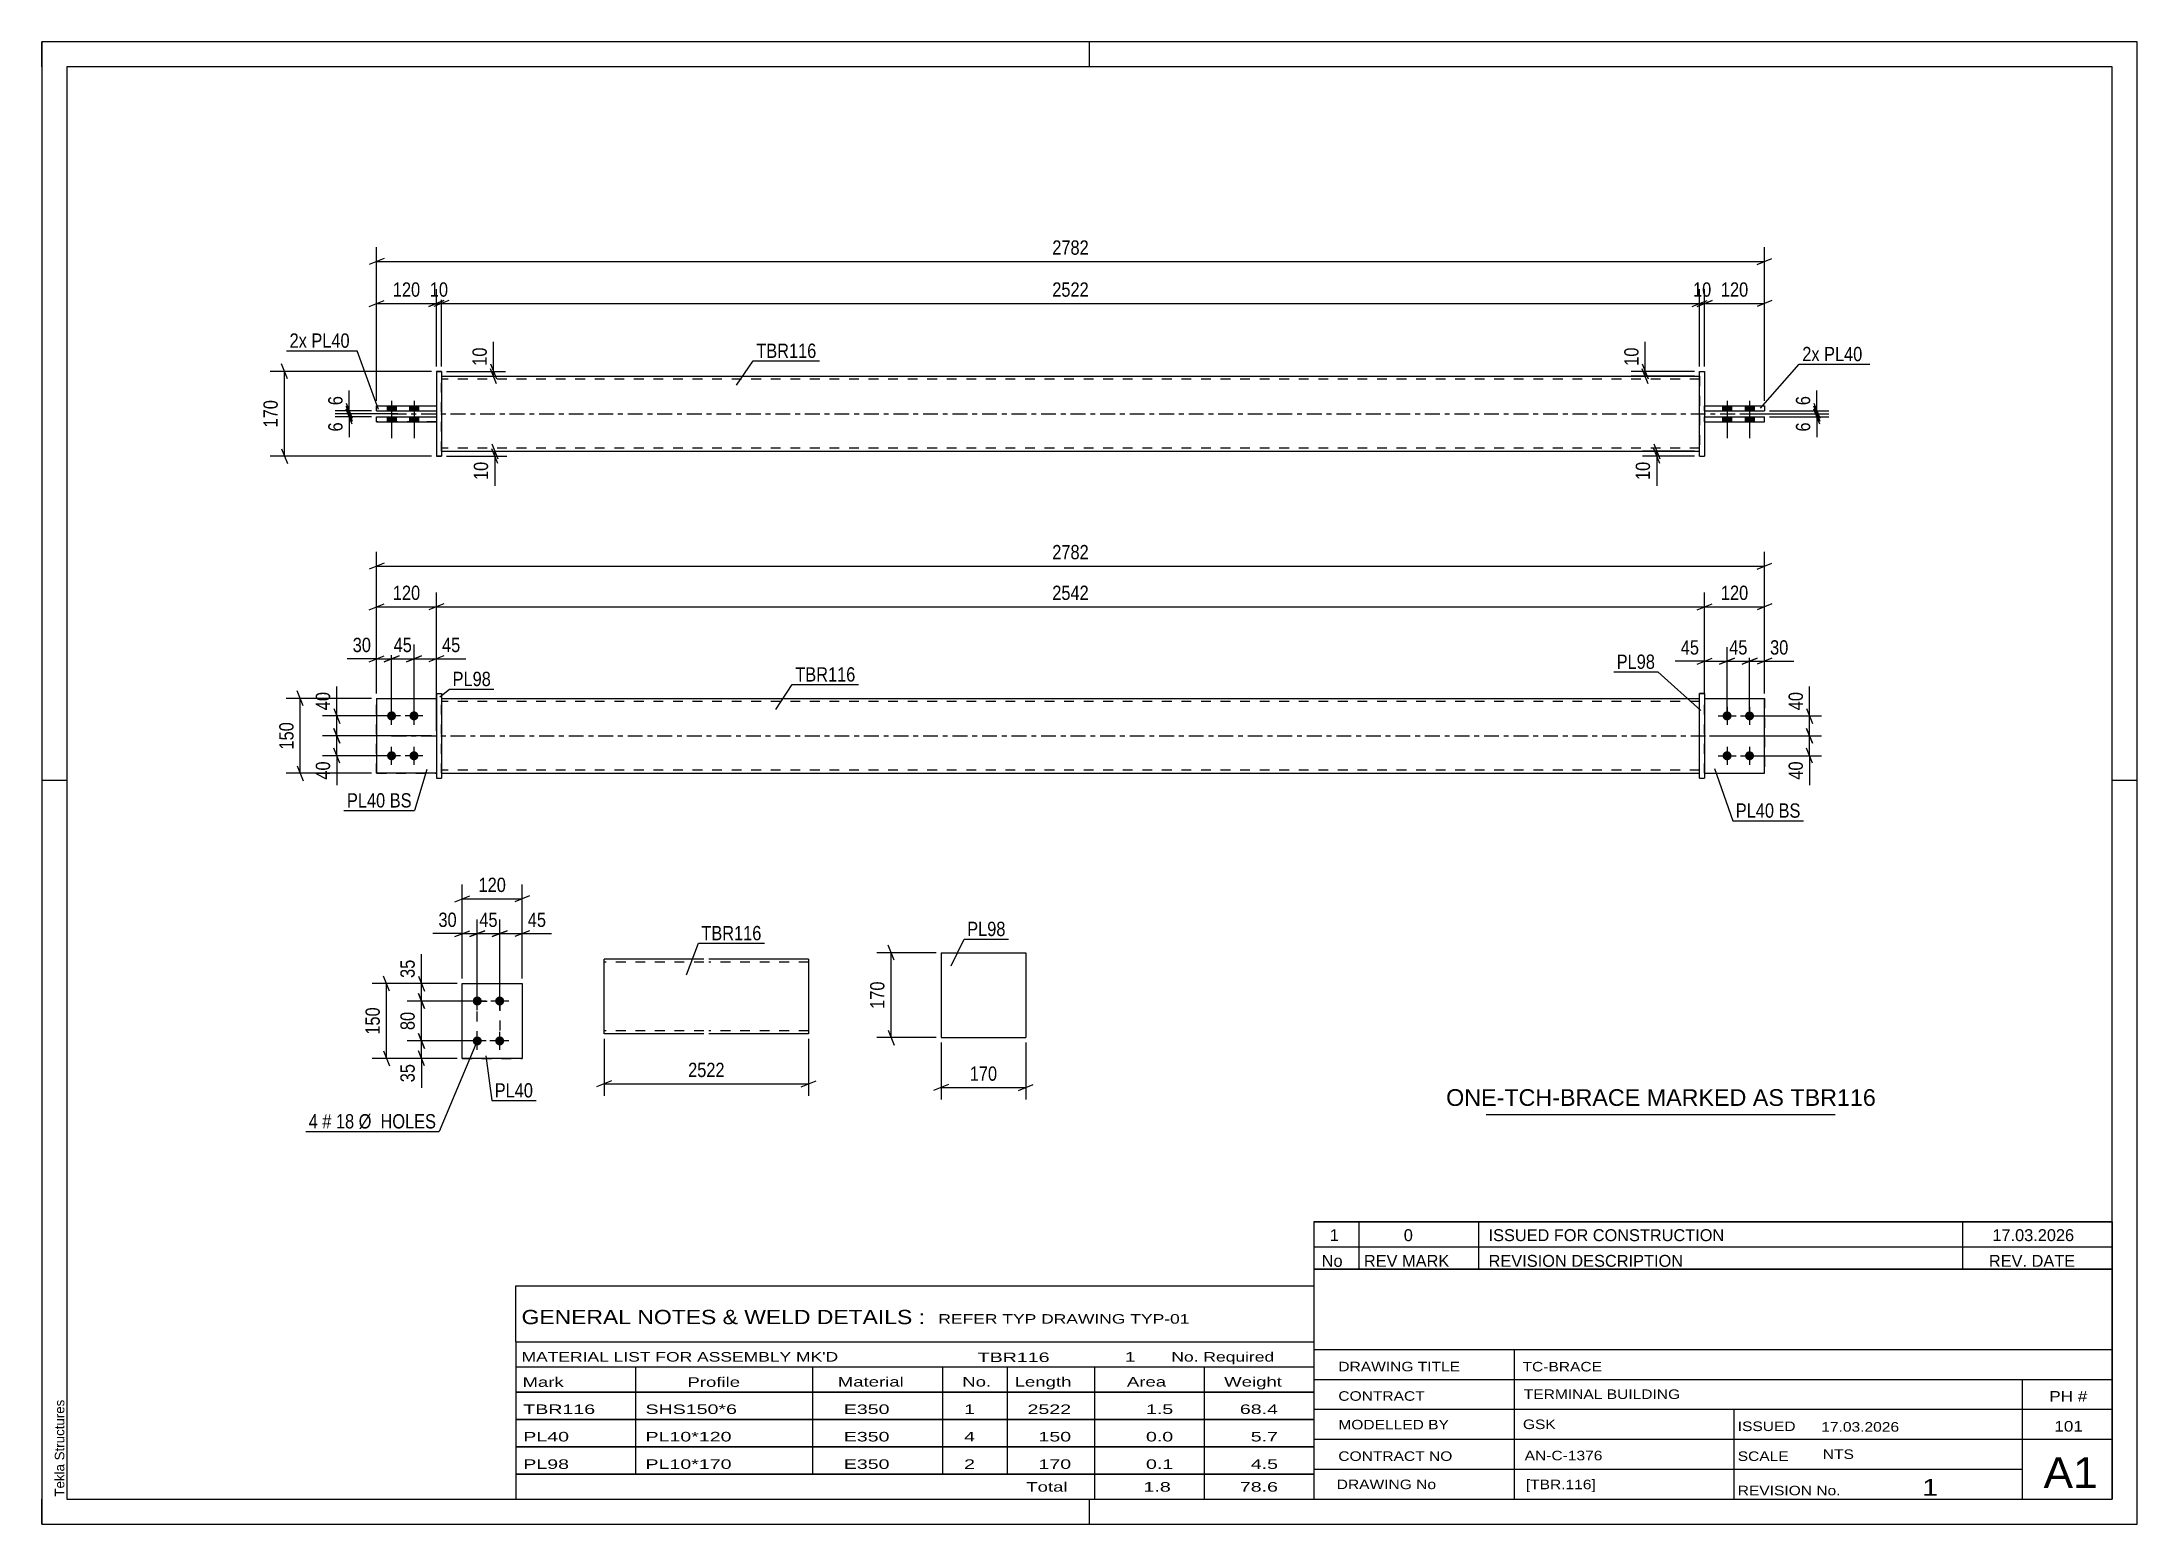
# Paper-space layout 'Layout1' of a CAD drawing. Header units: millimetres. Extents: x 0 to 420, y 0 to 297.
# The model-space entities are those that its viewports show. They can reach past a viewport. Long polylines and large blocks are cut down to what shows.
import ezdxf

# ---------------------------------------------------------------- set-up
doc = ezdxf.new("R2010")
doc.units = ezdxf.units.MM
doc.linetypes.add('DXK_LINE_DOT2', pattern=[3.9198, 1.9599, -1.9599])
doc.linetypes.add('DXK_LINE_DOT3', pattern=[5.9187, 2.979, -0.9799, 0.9799, -0.9799])
doc.layers.add('Viewport layer', color=7, linetype='Continuous', plot=False)
doc.styles.add('Arial', font='ARIAL.TTF', dxfattribs={"height": 0.2})
doc.styles.add('Arial Narrow', font='ARIALN.TTF', dxfattribs={"height": 0.2})

# ---------------------------------------------------------------- blocks, each defined once
blk = doc.blocks.new('Unknown-580872809-1163')
at = {"color": 5, "linetype": 'Continuous'}
for p, q in [((420, 297), (0, 297)), ((0, 297), (0, 0)), ((0, 292), (0, 297)), ((210, 292), (210, 297)), ((420, 0), (420, 297)), ((415, 292), (5, 292)), ((5, 292), (5, 5)), ((415, 5), (415, 292)), ((5, 149), (0, 149)), ((420, 149), (415, 149)), ((0, 0), (0, 5)), ((5, 5), (415, 5)), ((210, 0), (210, 5)), ((0, 0), (420, 0))]:
    blk.add_line(p, q, dxfattribs=at)
at = {"color": 174, "linetype": 'Continuous', "style": 'Arial'}
blk.add_text('Tekla Structures', height=1.9102, rotation=90, dxfattribs=at).set_placement((4.5, 5.5))
blk = doc.blocks.new('Part-580872809-1797 - 1735')
at = {"color": 2, "linetype": 'Continuous'}
for p, q in [((67.09, 165.45), (79.09, 165.45)), ((67.09, 165.45), (67.09, 150.45)), ((79.09, 150.45), (67.09, 150.45)), ((67.09, 150.45), (67.09, 150.45))]:
    blk.add_line(p, q, dxfattribs=at)
at = {"color": 7, "linetype": 'DXK_LINE_DOT2'}
for p, q in [((67.09, 165.45), (79.09, 165.45)), ((79.09, 165.45), (79.09, 165.45)), ((79.09, 165.45), (79.09, 150.45)), ((67.09, 150.45), (79.09, 150.45))]:
    blk.add_line(p, q, dxfattribs=at)
blk = doc.blocks.new('Part-580872809-1792 - 1735')
at = {"color": 7, "linetype": 'DXK_LINE_DOT2'}
for p, q in [((67.09, 165.45), (79.09, 165.45)), ((67.09, 165.45), (79.09, 165.45)), ((67.09, 150.45), (67.09, 165.45)), ((79.09, 165.45), (79.09, 165.45)), ((79.09, 165.45), (79.09, 150.45)), ((67.09, 150.45), (79.09, 150.45)), ((79.09, 150.45), (67.09, 150.45)), ((67.09, 150.45), (67.09, 150.45))]:
    blk.add_line(p, q, dxfattribs=at)
blk = doc.blocks.new('Part-580872809-1767 - 1735')
at = {"color": 7, "linetype": 'DXK_LINE_DOT2'}
for p, q in [((333.31, 165.45), (345.31, 165.45)), ((333.31, 150.45), (333.31, 165.45)), ((333.31, 165.45), (345.31, 165.45)), ((345.31, 165.45), (345.31, 165.45)), ((345.31, 165.45), (345.31, 150.45)), ((333.31, 150.45), (333.31, 150.45)), ((333.31, 150.45), (345.31, 150.45)), ((333.31, 150.45), (345.31, 150.45))]:
    blk.add_line(p, q, dxfattribs=at)
blk = doc.blocks.new('Part-580872809-1772 - 1735')
at = {"color": 2, "linetype": 'Continuous'}
for p, q in [((333.31, 165.45), (345.31, 165.45)), ((345.31, 165.45), (345.31, 165.45)), ((345.31, 150.45), (345.31, 165.45)), ((333.31, 150.45), (345.31, 150.45))]:
    blk.add_line(p, q, dxfattribs=at)
at = {"color": 7, "linetype": 'DXK_LINE_DOT2'}
for p, q in [((333.31, 165.45), (345.31, 165.45)), ((333.31, 150.45), (333.31, 165.45)), ((345.31, 165.45), (345.31, 165.45)), ((333.31, 150.45), (333.31, 150.45)), ((333.31, 150.45), (345.31, 150.45))]:
    blk.add_line(p, q, dxfattribs=at)
blk = doc.blocks.new('Part-580872809-1787 - 1735')
at = {"color": 2, "linetype": 'Continuous'}
for p, q in [((333.31, 166.45), (332.31, 166.45)), ((332.31, 149.45), (332.31, 166.45)), ((333.31, 166.45), (333.31, 149.45)), ((332.31, 149.45), (332.31, 149.45)), ((332.31, 149.45), (333.31, 149.45))]:
    blk.add_line(p, q, dxfattribs=at)
at = {"color": 7, "linetype": 'DXK_LINE_DOT2'}
for p, q in [((332.31, 166.45), (332.31, 166.45)), ((332.31, 166.45), (333.31, 166.45)), ((333.31, 166.45), (333.31, 166.45)), ((332.31, 149.45), (333.31, 149.45))]:
    blk.add_line(p, q, dxfattribs=at)
blk = doc.blocks.new('Part-580872809-1802 - 1735')
at = {"color": 2, "linetype": 'Continuous'}
for p, q in [((79.09, 166.45), (80.09, 166.45)), ((79.09, 166.45), (79.09, 149.45)), ((80.09, 166.45), (80.09, 166.45)), ((80.09, 166.45), (80.09, 149.45)), ((79.09, 149.45), (80.09, 149.45))]:
    blk.add_line(p, q, dxfattribs=at)
at = {"color": 7, "linetype": 'DXK_LINE_DOT2'}
for p, q in [((79.09, 166.45), (80.09, 166.45)), ((79.09, 149.45), (80.09, 149.45))]:
    blk.add_line(p, q, dxfattribs=at)
blk = doc.blocks.new('Part-580872809-1807 - 1735')
at = {"color": 2, "linetype": 'Continuous'}
for p, q in [((80.09, 165.45), (332.31, 165.45)), ((80.09, 150.45), (332.31, 150.45))]:
    blk.add_line(p, q, dxfattribs=at)
at = {"color": 7, "linetype": 'DXK_LINE_DOT2'}
for p, q in [((80.09, 150.45), (80.09, 165.45)), ((332.31, 164.85), (80.09, 164.85)), ((332.31, 150.45), (332.31, 165.45)), ((332.31, 151.05), (80.09, 151.05))]:
    blk.add_line(p, q, dxfattribs=at)
at = {"color": 7, "linetype": 'DXK_LINE_DOT3'}
blk.add_line((70.09, 157.95), (342.31, 157.95), dxfattribs=at)
blk = doc.blocks.new('Bolt-580872809-1808 - 1735')
at = {"linetype": 'Continuous'}
for points in [[(337.81, 162.85), (337.99, 162.83), (338.17, 162.78), (338.34, 162.68), (338.48, 162.56), (338.59, 162.4), (338.66, 162.23), (338.7, 162.05), (338.7, 161.86), (338.66, 161.68), (338.59, 161.5), (338.48, 161.35), (338.34, 161.23), (338.17, 161.13), (337.99, 161.07), (337.81, 161.05), (337.62, 161.07), (337.44, 161.13), (337.28, 161.23), (337.14, 161.35), (337.03, 161.5), (336.95, 161.68), (336.91, 161.86), (336.91, 162.05), (336.95, 162.23), (337.03, 162.4), (337.14, 162.56), (337.28, 162.68), (337.44, 162.78), (337.62, 162.83)], [(342.31, 162.85), (342.49, 162.83), (342.67, 162.78), (342.84, 162.68), (342.98, 162.56), (343.09, 162.4), (343.16, 162.23), (343.2, 162.05), (343.2, 161.86), (343.16, 161.68), (343.09, 161.5), (342.98, 161.35), (342.84, 161.23), (342.67, 161.13), (342.49, 161.07), (342.31, 161.05), (342.12, 161.07), (341.94, 161.13), (341.78, 161.23), (341.64, 161.35), (341.53, 161.5), (341.45, 161.68), (341.41, 161.86), (341.41, 162.05), (341.45, 162.23), (341.53, 162.4), (341.64, 162.56), (341.78, 162.68), (341.94, 162.78), (342.12, 162.83)], [(337.81, 154.85), (337.99, 154.83), (338.17, 154.78), (338.34, 154.68), (338.48, 154.56), (338.59, 154.4), (338.66, 154.23), (338.7, 154.05), (338.7, 153.86), (338.66, 153.68), (338.59, 153.5), (338.48, 153.35), (338.34, 153.23), (338.17, 153.13), (337.99, 153.07), (337.81, 153.05), (337.62, 153.07), (337.44, 153.13), (337.28, 153.23), (337.14, 153.35), (337.03, 153.5), (336.95, 153.68), (336.91, 153.86), (336.91, 154.05), (336.95, 154.23), (337.03, 154.4), (337.14, 154.56), (337.28, 154.68), (337.44, 154.78), (337.62, 154.83)], [(342.31, 154.85), (342.49, 154.83), (342.67, 154.78), (342.84, 154.68), (342.98, 154.56), (343.09, 154.4), (343.16, 154.23), (343.2, 154.05), (343.2, 153.86), (343.16, 153.68), (343.09, 153.5), (342.98, 153.35), (342.84, 153.23), (342.67, 153.13), (342.49, 153.07), (342.31, 153.05), (342.12, 153.07), (341.94, 153.13), (341.78, 153.23), (341.64, 153.35), (341.53, 153.5), (341.45, 153.68), (341.41, 153.86), (341.41, 154.05), (341.45, 154.23), (341.53, 154.4), (341.64, 154.56), (341.78, 154.68), (341.94, 154.78), (342.12, 154.83)]]:
    blk.add_hatch(color=1, dxfattribs=at).paths.add_polyline_path(points)
at = {"color": 1, "linetype": 'Continuous'}
for p, q in [((336.01, 161.95), (339.61, 161.95)), ((337.81, 163.75), (337.81, 160.15)), ((340.51, 161.95), (344.11, 161.95)), ((342.31, 163.75), (342.31, 160.15)), ((337.81, 155.75), (337.81, 152.15)), ((342.31, 155.75), (342.31, 152.15)), ((336.01, 153.95), (339.61, 153.95)), ((340.51, 153.95), (344.11, 153.95))]:
    blk.add_line(p, q, dxfattribs=at)
blk = doc.blocks.new('Bolt-580872809-1809 - 1735')
at = {"linetype": 'Continuous'}
for points in [[(70.09, 162.85), (70.28, 162.83), (70.46, 162.78), (70.62, 162.68), (70.76, 162.56), (70.87, 162.4), (70.94, 162.23), (70.98, 162.05), (70.98, 161.86), (70.94, 161.68), (70.87, 161.5), (70.76, 161.35), (70.62, 161.23), (70.46, 161.13), (70.28, 161.07), (70.09, 161.05), (69.9, 161.07), (69.72, 161.13), (69.56, 161.23), (69.42, 161.35), (69.31, 161.5), (69.23, 161.68), (69.19, 161.86), (69.19, 162.05), (69.23, 162.23), (69.31, 162.4), (69.42, 162.56), (69.56, 162.68), (69.72, 162.78), (69.9, 162.83)], [(74.59, 162.85), (74.78, 162.83), (74.96, 162.78), (75.12, 162.68), (75.26, 162.56), (75.37, 162.4), (75.44, 162.23), (75.48, 162.05), (75.48, 161.86), (75.44, 161.68), (75.37, 161.5), (75.26, 161.35), (75.12, 161.23), (74.96, 161.13), (74.78, 161.07), (74.59, 161.05), (74.4, 161.07), (74.22, 161.13), (74.06, 161.23), (73.92, 161.35), (73.81, 161.5), (73.73, 161.68), (73.69, 161.86), (73.69, 162.05), (73.73, 162.23), (73.81, 162.4), (73.92, 162.56), (74.06, 162.68), (74.22, 162.78), (74.4, 162.83)], [(70.09, 154.85), (70.28, 154.83), (70.46, 154.78), (70.62, 154.68), (70.76, 154.56), (70.87, 154.4), (70.94, 154.23), (70.98, 154.05), (70.98, 153.86), (70.94, 153.68), (70.87, 153.5), (70.76, 153.35), (70.62, 153.23), (70.46, 153.13), (70.28, 153.07), (70.09, 153.05), (69.9, 153.07), (69.72, 153.13), (69.56, 153.23), (69.42, 153.35), (69.31, 153.5), (69.23, 153.68), (69.19, 153.86), (69.19, 154.05), (69.23, 154.23), (69.31, 154.4), (69.42, 154.56), (69.56, 154.68), (69.72, 154.78), (69.9, 154.83)], [(74.59, 154.85), (74.78, 154.83), (74.96, 154.78), (75.12, 154.68), (75.26, 154.56), (75.37, 154.4), (75.44, 154.23), (75.48, 154.05), (75.48, 153.86), (75.44, 153.68), (75.37, 153.5), (75.26, 153.35), (75.12, 153.23), (74.96, 153.13), (74.78, 153.07), (74.59, 153.05), (74.4, 153.07), (74.22, 153.13), (74.06, 153.23), (73.92, 153.35), (73.81, 153.5), (73.73, 153.68), (73.69, 153.86), (73.69, 154.05), (73.73, 154.23), (73.81, 154.4), (73.92, 154.56), (74.06, 154.68), (74.22, 154.78), (74.4, 154.83)]]:
    blk.add_hatch(color=1, dxfattribs=at).paths.add_polyline_path(points)
at = {"color": 1, "linetype": 'Continuous'}
for p, q in [((71.89, 161.95), (68.29, 161.95)), ((70.09, 160.15), (70.09, 163.75)), ((76.39, 161.95), (72.79, 161.95)), ((74.59, 160.15), (74.59, 163.75)), ((70.09, 152.15), (70.09, 155.75)), ((74.59, 152.15), (74.59, 155.75)), ((71.89, 153.95), (68.29, 153.95)), ((76.39, 153.95), (72.79, 153.95))]:
    blk.add_line(p, q, dxfattribs=at)
blk = doc.blocks.new('Part-580872809-1431 - 1390')
at = {"color": 2, "linetype": 'Continuous'}
for p, q in [((333.31, 221.89), (345.31, 221.89)), ((333.31, 220.89), (345.31, 220.89)), ((345.31, 220.89), (345.31, 221.89))]:
    blk.add_line(p, q, dxfattribs=at)
at = {"color": 7, "linetype": 'DXK_LINE_DOT2'}
for p, q in [((333.31, 220.89), (333.31, 221.89)), ((333.31, 221.89), (345.31, 221.89)), ((333.31, 220.89), (345.31, 220.89))]:
    blk.add_line(p, q, dxfattribs=at)
blk = doc.blocks.new('Part-580872809-1425 - 1390')
at = {"color": 2, "linetype": 'Continuous'}
for p, q in [((67.09, 224.09), (79.09, 224.09)), ((67.09, 223.09), (67.09, 224.09)), ((67.09, 223.09), (79.09, 223.09)), ((67.09, 223.09), (67.09, 223.09))]:
    blk.add_line(p, q, dxfattribs=at)
at = {"color": 7, "linetype": 'DXK_LINE_DOT2'}
for p, q in [((67.09, 224.09), (79.09, 224.09)), ((67.09, 224.09), (67.09, 224.09)), ((67.09, 223.09), (79.09, 223.09)), ((79.09, 224.09), (79.09, 223.09))]:
    blk.add_line(p, q, dxfattribs=at)
blk = doc.blocks.new('Part-580872809-1426 - 1390')
at = {"color": 2, "linetype": 'Continuous'}
for p, q in [((332.31, 230.99), (332.31, 230.99)), ((332.31, 213.99), (332.31, 230.99)), ((332.31, 230.99), (333.31, 230.99)), ((333.31, 230.99), (333.31, 230.99)), ((333.31, 230.99), (333.31, 213.99)), ((332.31, 213.99), (333.31, 213.99)), ((332.31, 213.99), (332.31, 213.99)), ((333.31, 213.99), (333.31, 213.99))]:
    blk.add_line(p, q, dxfattribs=at)
at = {"color": 7, "linetype": 'DXK_LINE_DOT2'}
for p, q in [((332.31, 230.99), (332.31, 230.99)), ((332.31, 230.99), (333.31, 230.99)), ((332.31, 213.99), (333.31, 213.99))]:
    blk.add_line(p, q, dxfattribs=at)
blk = doc.blocks.new('Part-580872809-1458 - 1390')
at = {"color": 2, "linetype": 'Continuous'}
for p, q in [((333.31, 224.09), (345.31, 224.09)), ((333.31, 223.09), (345.31, 223.09)), ((345.31, 224.09), (345.31, 223.09))]:
    blk.add_line(p, q, dxfattribs=at)
at = {"color": 7, "linetype": 'DXK_LINE_DOT2'}
for p, q in [((333.31, 223.09), (333.31, 224.09)), ((333.31, 224.09), (345.31, 224.09)), ((333.31, 223.09), (345.31, 223.09)), ((345.31, 224.09), (345.31, 224.09))]:
    blk.add_line(p, q, dxfattribs=at)
blk = doc.blocks.new('Part-580872809-1394 - 1390')
at = {"color": 2, "linetype": 'Continuous'}
for p, q in [((79.09, 230.99), (80.09, 230.99)), ((79.09, 230.99), (79.09, 213.99)), ((80.09, 230.99), (80.09, 230.99)), ((80.09, 230.99), (80.09, 213.99)), ((80.09, 213.99), (79.09, 213.99)), ((79.09, 213.99), (79.09, 213.99))]:
    blk.add_line(p, q, dxfattribs=at)
at = {"color": 7, "linetype": 'DXK_LINE_DOT2'}
for p, q in [((80.09, 230.99), (79.09, 230.99)), ((80.09, 230.99), (80.09, 230.99)), ((79.09, 213.99), (80.09, 213.99))]:
    blk.add_line(p, q, dxfattribs=at)
blk = doc.blocks.new('Part-580872809-1420 - 1390')
at = {"color": 2, "linetype": 'Continuous'}
for p, q in [((67.09, 221.89), (79.09, 221.89)), ((67.09, 220.89), (67.09, 221.89)), ((67.09, 220.89), (79.09, 220.89)), ((67.09, 220.89), (67.09, 220.89))]:
    blk.add_line(p, q, dxfattribs=at)
at = {"color": 7, "linetype": 'DXK_LINE_DOT2'}
for p, q in [((67.09, 221.89), (79.09, 221.89)), ((79.09, 220.89), (67.09, 220.89)), ((79.09, 221.89), (79.09, 220.89))]:
    blk.add_line(p, q, dxfattribs=at)
blk = doc.blocks.new('Part-580872809-1446 - 1390')
at = {"color": 2, "linetype": 'Continuous'}
for p, q in [((80.09, 229.99), (332.31, 229.99)), ((80.09, 214.99), (332.31, 214.99))]:
    blk.add_line(p, q, dxfattribs=at)
at = {"color": 7, "linetype": 'DXK_LINE_DOT2'}
for p, q in [((80.09, 214.99), (80.09, 229.99)), ((332.31, 229.39), (80.09, 229.39)), ((332.31, 229.99), (332.31, 214.99)), ((332.31, 215.59), (80.09, 215.59))]:
    blk.add_line(p, q, dxfattribs=at)
at = {"color": 7, "linetype": 'DXK_LINE_DOT3'}
blk.add_line((70.09, 222.49), (342.31, 222.49), dxfattribs=at)
blk = doc.blocks.new('Bolt-580872809-1447 - 1390')
at = {"linetype": 'Continuous'}
for points in [[(338.71, 224.09), (336.91, 224.09), (336.91, 223.09), (338.71, 223.09)], [(338.71, 224.09), (336.91, 224.09), (336.91, 223.09), (338.71, 223.09)], [(343.21, 224.09), (341.41, 224.09), (341.41, 223.09), (343.21, 223.09)], [(343.21, 224.09), (341.41, 224.09), (341.41, 223.09), (343.21, 223.09)], [(338.71, 221.89), (336.91, 221.89), (336.91, 220.89), (338.71, 220.89)], [(338.71, 221.89), (336.91, 221.89), (336.91, 220.89), (338.71, 220.89)], [(343.21, 221.89), (341.41, 221.89), (341.41, 220.89), (343.21, 220.89)], [(343.21, 221.89), (341.41, 221.89), (341.41, 220.89), (343.21, 220.89)]]:
    blk.add_hatch(color=1, dxfattribs=at).paths.add_polyline_path(points)
at = {"color": 1, "linetype": 'Continuous'}
for p, q in [((336.91, 224.09), (336.91, 223.09)), ((336.91, 224.09), (336.91, 223.09)), ((337.81, 225.09), (337.81, 217.59)), ((337.81, 225.09), (337.81, 217.59)), ((338.71, 224.09), (338.71, 223.09)), ((338.71, 224.09), (338.71, 223.09)), ((341.41, 224.09), (341.41, 223.09)), ((341.41, 224.09), (341.41, 223.09)), ((342.31, 225.09), (342.31, 217.59)), ((342.31, 225.09), (342.31, 217.59)), ((343.21, 224.09), (343.21, 223.09)), ((343.21, 224.09), (343.21, 223.09)), ((336.91, 221.89), (336.91, 220.89)), ((336.91, 221.89), (336.91, 220.89)), ((338.71, 221.89), (338.71, 220.89)), ((338.71, 221.89), (338.71, 220.89)), ((341.41, 221.89), (341.41, 220.89)), ((341.41, 221.89), (341.41, 220.89)), ((343.21, 221.89), (343.21, 220.89)), ((343.21, 221.89), (343.21, 220.89))]:
    blk.add_line(p, q, dxfattribs=at)
blk = doc.blocks.new('Bolt-580872809-1448 - 1390')
at = {"linetype": 'Continuous'}
for points in [[(69.19, 223.09), (70.99, 223.09), (70.99, 224.09), (69.19, 224.09)], [(69.19, 223.09), (70.99, 223.09), (70.99, 224.09), (69.19, 224.09)], [(73.69, 223.09), (75.49, 223.09), (75.49, 224.09), (73.69, 224.09)], [(73.69, 223.09), (75.49, 223.09), (75.49, 224.09), (73.69, 224.09)], [(69.19, 220.89), (70.99, 220.89), (70.99, 221.89), (69.19, 221.89)], [(69.19, 220.89), (70.99, 220.89), (70.99, 221.89), (69.19, 221.89)], [(73.69, 220.89), (75.49, 220.89), (75.49, 221.89), (73.69, 221.89)], [(73.69, 220.89), (75.49, 220.89), (75.49, 221.89), (73.69, 221.89)]]:
    blk.add_hatch(color=1, dxfattribs=at).paths.add_polyline_path(points)
at = {"color": 1, "linetype": 'Continuous'}
for p, q in [((69.19, 224.09), (69.19, 223.09)), ((69.19, 224.09), (69.19, 223.09)), ((70.09, 225.09), (70.09, 217.59)), ((70.09, 225.09), (70.09, 217.59)), ((70.99, 224.09), (70.99, 223.09)), ((70.99, 224.09), (70.99, 223.09)), ((73.69, 224.09), (73.69, 223.09)), ((73.69, 224.09), (73.69, 223.09)), ((74.59, 225.09), (74.59, 217.59)), ((74.59, 225.09), (74.59, 217.59)), ((75.49, 224.09), (75.49, 223.09)), ((75.49, 224.09), (75.49, 223.09)), ((69.19, 221.89), (69.19, 220.89)), ((69.19, 221.89), (69.19, 220.89)), ((70.99, 221.89), (70.99, 220.89)), ((70.99, 221.89), (70.99, 220.89)), ((73.69, 221.89), (73.69, 220.89)), ((73.69, 221.89), (73.69, 220.89)), ((75.49, 221.89), (75.49, 220.89)), ((75.49, 221.89), (75.49, 220.89))]:
    blk.add_line(p, q, dxfattribs=at)
blk = doc.blocks.new('Part-580872809-2138 - 2131')
at = {"color": 2, "linetype": 'Continuous'}
for p, q in [((84.27, 108.31), (96.27, 108.31)), ((84.27, 93.31), (84.27, 108.31)), ((96.27, 108.31), (96.27, 108.31)), ((96.27, 108.31), (96.27, 93.31)), ((96.27, 93.31), (84.27, 93.31)), ((84.27, 93.31), (84.27, 93.31))]:
    blk.add_line(p, q, dxfattribs=at)
at = {"color": 7, "linetype": 'DXK_LINE_DOT2'}
for p, q in [((84.27, 108.31), (96.27, 108.31)), ((84.27, 93.31), (96.27, 93.31)), ((84.27, 93.31), (84.27, 93.31))]:
    blk.add_line(p, q, dxfattribs=at)
blk = doc.blocks.new('Bolt-580872809-2171 - 2131')
at = {"linetype": 'Continuous'}
for points in [[(87.27, 103.91), (87.08, 103.93), (86.9, 103.99), (86.74, 104.09), (86.6, 104.21), (86.49, 104.36), (86.41, 104.54), (86.38, 104.72), (86.38, 104.91), (86.41, 105.09), (86.49, 105.26), (86.6, 105.42), (86.74, 105.54), (86.9, 105.64), (87.08, 105.69), (87.27, 105.71), (87.46, 105.69), (87.64, 105.64), (87.8, 105.54), (87.94, 105.42), (88.05, 105.26), (88.13, 105.09), (88.17, 104.91), (88.17, 104.72), (88.13, 104.54), (88.05, 104.36), (87.94, 104.21), (87.8, 104.09), (87.64, 103.99), (87.46, 103.93)], [(91.77, 103.91), (91.58, 103.93), (91.4, 103.99), (91.24, 104.09), (91.1, 104.21), (90.99, 104.36), (90.91, 104.54), (90.88, 104.72), (90.88, 104.91), (90.91, 105.09), (90.99, 105.26), (91.1, 105.42), (91.24, 105.54), (91.4, 105.64), (91.58, 105.69), (91.77, 105.71), (91.96, 105.69), (92.14, 105.64), (92.3, 105.54), (92.44, 105.42), (92.55, 105.26), (92.63, 105.09), (92.67, 104.91), (92.67, 104.72), (92.63, 104.54), (92.55, 104.36), (92.44, 104.21), (92.3, 104.09), (92.14, 103.99), (91.96, 103.93)], [(87.27, 95.91), (87.08, 95.93), (86.9, 95.99), (86.74, 96.09), (86.6, 96.21), (86.49, 96.36), (86.41, 96.54), (86.38, 96.72), (86.38, 96.91), (86.41, 97.09), (86.49, 97.26), (86.6, 97.42), (86.74, 97.54), (86.9, 97.64), (87.08, 97.69), (87.27, 97.71), (87.46, 97.69), (87.64, 97.64), (87.8, 97.54), (87.94, 97.42), (88.05, 97.26), (88.13, 97.09), (88.17, 96.91), (88.17, 96.72), (88.13, 96.54), (88.05, 96.36), (87.94, 96.21), (87.8, 96.09), (87.64, 95.99), (87.46, 95.93)], [(91.77, 95.91), (91.58, 95.93), (91.4, 95.99), (91.24, 96.09), (91.1, 96.21), (90.99, 96.36), (90.91, 96.54), (90.88, 96.72), (90.88, 96.91), (90.91, 97.09), (90.99, 97.26), (91.1, 97.42), (91.24, 97.54), (91.4, 97.64), (91.58, 97.69), (91.77, 97.71), (91.96, 97.69), (92.14, 97.64), (92.3, 97.54), (92.44, 97.42), (92.55, 97.26), (92.63, 97.09), (92.67, 96.91), (92.67, 96.72), (92.63, 96.54), (92.55, 96.36), (92.44, 96.21), (92.3, 96.09), (92.14, 95.99), (91.96, 95.93)]]:
    blk.add_hatch(color=1, dxfattribs=at).paths.add_polyline_path(points)
at = {"color": 1, "linetype": 'Continuous'}
for p, q in [((87.27, 103.01), (87.27, 106.61)), ((91.77, 103.01), (91.77, 106.61)), ((89.07, 104.81), (85.47, 104.81)), ((93.57, 104.81), (89.97, 104.81)), ((89.07, 96.81), (85.47, 96.81)), ((87.27, 95.01), (87.27, 98.61)), ((93.57, 96.81), (89.97, 96.81)), ((91.77, 95.01), (91.77, 98.61))]:
    blk.add_line(p, q, dxfattribs=at)
blk = doc.blocks.new('Part-580872809-2302 - 2296')
at = {"color": 2, "linetype": 'Continuous'}
for p, q in [((180.24, 114.49), (180.24, 97.49)), ((180.24, 114.49), (197.24, 114.49)), ((197.24, 114.49), (197.24, 97.49)), ((180.24, 97.49), (197.24, 97.49))]:
    blk.add_line(p, q, dxfattribs=at)
blk = doc.blocks.new('Part-580872809-2328 - 2321')
at = {"color": 2, "linetype": 'Continuous'}
for p, q in [((132.7, 113.23), (112.7, 113.23)), ((112.7, 98.32), (112.7, 113.23)), ((153.7, 113.23), (133.7, 113.23)), ((153.7, 113.23), (153.7, 98.23)), ((112.7, 98.23), (112.7, 98.32)), ((132.7, 98.23), (112.7, 98.23)), ((153.7, 98.23), (133.7, 98.23))]:
    blk.add_line(p, q, dxfattribs=at)
at = {"color": 7, "linetype": 'DXK_LINE_DOT2'}
for p, q in [((132.7, 112.63), (112.7, 112.63)), ((153.7, 112.63), (133.7, 112.63)), ((112.7, 98.83), (112.7, 98.88)), ((132.7, 98.83), (112.7, 98.83)), ((153.7, 98.83), (133.7, 98.83)), ((153.7, 98.83), (153.7, 98.88))]:
    blk.add_line(p, q, dxfattribs=at)
blk = doc.blocks.new('Rectangle-580872809-2281 - 2131')
at = {"color": 1, "linetype": 'DXK_LINE_DOT2'}
blk.add_lwpolyline([(87.27, 104.81), (91.77, 104.81), (91.77, 96.81), (87.27, 96.81), (87.27, 104.81)], close=True, dxfattribs=at)
blk = doc.blocks.new('StraightDimension-580872809-2008 - 1735')
at = {"color": 7, "linetype": 'Continuous'}
for p, q in [((69.09, 161.95), (56.27, 161.95)), ((58.52, 163.45), (59.72, 160.45)), ((59.12, 157.95), (59.12, 161.95)), ((78.09, 157.95), (56.27, 157.95)), ((59.72, 156.45), (58.52, 159.45))]:
    blk.add_line(p, q, dxfattribs=at)
at = {"color": 0}
blk.add_wipeout([(58.37, 167.34), (54.17, 167.34), (54.17, 162.48), (58.37, 162.48)], dxfattribs=at)
at = {"color": 7, "linetype": 'Continuous'}
blk.add_line((59.12, 161.95), (59.12, 167.86), dxfattribs=at)
blk.add_line((59.12, 161.95), (59.12, 167.86), dxfattribs=at)
at = {"color": 3, "style": 'Arial Narrow'}
blk.add_text('40', height=2.863, rotation=90.0002, dxfattribs=at).set_placement((57.77, 163.08))
blk = doc.blocks.new('StraightDimension-580872809-1999 - 1735')
at = {"color": 7, "linetype": 'Continuous'}
for p, q in [((78.09, 157.95), (56.27, 157.95)), ((58.52, 159.45), (59.72, 156.45)), ((59.72, 152.45), (58.52, 155.45)), ((59.12, 153.95), (59.12, 157.95)), ((69.09, 153.95), (56.27, 153.95))]:
    blk.add_line(p, q, dxfattribs=at)
at = {"color": 0}
blk.add_wipeout([(58.37, 153.43), (54.17, 153.43), (54.17, 148.57), (58.37, 148.57)], dxfattribs=at)
at = {"color": 7, "linetype": 'Continuous'}
blk.add_line((59.12, 153.95), (59.12, 148.05), dxfattribs=at)
blk.add_line((59.12, 153.95), (59.12, 148.05), dxfattribs=at)
at = {"color": 3, "style": 'Arial Narrow'}
blk.add_text('40', height=2.863, rotation=90.0002, dxfattribs=at).set_placement((57.77, 149.17))
blk = doc.blocks.new('StraightDimension-580872809-1937 - 1735')
at = {"color": 7, "linetype": 'Continuous'}
for p, q in [((67.09, 166.45), (67.09, 186.68)), ((79.09, 158.95), (79.09, 186.68)), ((65.59, 183.23), (68.59, 184.43)), ((67.09, 183.83), (79.09, 183.83)), ((80.59, 184.43), (77.59, 183.23))]:
    blk.add_line(p, q, dxfattribs=at)
at = {"color": 0}
blk.add_wipeout([(76.43, 184.58), (76.43, 188.78), (69.75, 188.78), (69.75, 184.58)], dxfattribs=at)
at = {"color": 3, "style": 'Arial Narrow'}
blk.add_text('120', height=2.863, dxfattribs=at).set_placement((70.35, 185.18))
blk = doc.blocks.new('StraightDimension-580872809-2018 - 1735')
at = {"color": 7, "linetype": 'Continuous'}
for p, q in [((66.09, 165.45), (48.94, 165.45)), ((52.39, 163.95), (51.19, 166.95)), ((51.79, 150.45), (51.79, 165.45)), ((51.19, 151.95), (52.39, 148.95)), ((66.09, 150.45), (48.94, 150.45))]:
    blk.add_line(p, q, dxfattribs=at)
at = {"color": 0}
blk.add_wipeout([(51.04, 161.3), (46.84, 161.3), (46.84, 154.61), (51.04, 154.61)], dxfattribs=at)
at = {"color": 3, "style": 'Arial Narrow'}
blk.add_text('150', height=2.863, rotation=90.0002, dxfattribs=at).set_placement((50.44, 155.21))
blk = doc.blocks.new('StraightDimension-580872809-1922 - 1735')
at = {"color": 7, "linetype": 'Continuous'}
for p, q in [((79.09, 158.95), (79.09, 186.68)), ((333.31, 166.45), (333.31, 186.68)), ((80.59, 184.43), (77.59, 183.23)), ((79.09, 183.83), (333.31, 183.83)), ((331.81, 183.23), (334.81, 184.43))]:
    blk.add_line(p, q, dxfattribs=at)
at = {"color": 0}
blk.add_wipeout([(210.45, 184.58), (210.45, 188.78), (201.94, 188.78), (201.94, 184.58)], dxfattribs=at)
at = {"color": 3, "style": 'Arial Narrow'}
blk.add_text('2542', height=2.863, dxfattribs=at).set_placement((202.54, 185.18))
blk = doc.blocks.new('StraightDimension-580872809-1818 - 1735')
at = {"color": 7, "linetype": 'Continuous'}
for p, q in [((340.81, 172.29), (343.81, 173.49)), ((342.31, 162.95), (342.31, 175.74)), ((342.31, 172.89), (345.31, 172.89)), ((346.81, 173.49), (343.81, 172.29)), ((345.31, 166.45), (345.31, 175.74))]:
    blk.add_line(p, q, dxfattribs=at)
at = {"color": 0}
blk.add_wipeout([(350.69, 173.64), (350.69, 177.84), (345.83, 177.84), (345.83, 173.64)], dxfattribs=at)
at = {"color": 7, "linetype": 'Continuous'}
blk.add_line((345.31, 172.89), (351.21, 172.89), dxfattribs=at)
blk.add_line((345.31, 172.89), (351.21, 172.89), dxfattribs=at)
at = {"color": 3, "style": 'Arial Narrow'}
blk.add_text('30', height=2.863, dxfattribs=at).set_placement((346.43, 174.24))
blk = doc.blocks.new('StraightDimension-580872809-1834 - 1735')
at = {"color": 7, "linetype": 'Continuous'}
for p, q in [((336.31, 172.29), (339.31, 173.49)), ((337.81, 162.95), (337.81, 175.74)), ((337.81, 172.89), (342.31, 172.89)), ((343.81, 173.49), (340.81, 172.29)), ((342.31, 162.95), (342.31, 175.74))]:
    blk.add_line(p, q, dxfattribs=at)
at = {"color": 0}
blk.add_wipeout([(342.49, 173.64), (342.49, 177.84), (337.63, 177.84), (337.63, 173.64)], dxfattribs=at)
at = {"color": 3, "style": 'Arial Narrow'}
blk.add_text('45', height=2.863, dxfattribs=at).set_placement((338.23, 174.24))
blk = doc.blocks.new('StraightDimension-580872809-1847 - 1735')
at = {"color": 7, "linetype": 'Continuous'}
for p, q in [((331.81, 172.29), (334.81, 173.49)), ((333.31, 166.45), (333.31, 175.74)), ((333.31, 172.89), (337.81, 172.89)), ((339.31, 173.49), (336.31, 172.29)), ((337.81, 162.95), (337.81, 175.74))]:
    blk.add_line(p, q, dxfattribs=at)
at = {"color": 0}
blk.add_wipeout([(332.78, 173.64), (332.78, 177.84), (327.93, 177.84), (327.93, 173.64)], dxfattribs=at)
at = {"color": 7, "linetype": 'Continuous'}
blk.add_line((333.31, 172.89), (327.4, 172.89), dxfattribs=at)
blk.add_line((333.31, 172.89), (327.4, 172.89), dxfattribs=at)
at = {"color": 3, "style": 'Arial Narrow'}
blk.add_text('45', height=2.863, dxfattribs=at).set_placement((328.53, 174.24))
blk = doc.blocks.new('StraightDimension-580872809-1864 - 1735')
at = {"color": 7, "linetype": 'Continuous'}
for p, q in [((67.09, 166.45), (67.09, 194.83)), ((345.31, 166.45), (345.31, 194.83)), ((68.59, 192.58), (65.59, 191.38)), ((67.09, 191.98), (345.31, 191.98)), ((343.81, 191.38), (346.81, 192.58))]:
    blk.add_line(p, q, dxfattribs=at)
at = {"color": 0}
blk.add_wipeout([(210.45, 192.73), (210.45, 196.93), (201.94, 196.93), (201.94, 192.73)], dxfattribs=at)
at = {"color": 3, "style": 'Arial Narrow'}
blk.add_text('2782', height=2.863, dxfattribs=at).set_placement((202.54, 193.33))
blk = doc.blocks.new('StraightDimension-580872809-1884 - 1735')
at = {"color": 7, "linetype": 'Continuous'}
for p, q in [((343.31, 161.95), (356.75, 161.95)), ((353.75, 163.45), (354.95, 160.45)), ((354.35, 157.95), (354.35, 161.95)), ((334.31, 157.95), (356.75, 157.95)), ((354.95, 156.45), (353.75, 159.45))]:
    blk.add_line(p, q, dxfattribs=at)
at = {"color": 0}
blk.add_wipeout([(353.6, 167.34), (349.4, 167.34), (349.4, 162.48), (353.6, 162.48)], dxfattribs=at)
at = {"color": 7, "linetype": 'Continuous'}
blk.add_line((354.35, 161.95), (354.35, 167.86), dxfattribs=at)
blk.add_line((354.35, 161.95), (354.35, 167.86), dxfattribs=at)
at = {"color": 3, "style": 'Arial Narrow'}
blk.add_text('40', height=2.863, rotation=90.0002, dxfattribs=at).set_placement((353, 163.08))
blk = doc.blocks.new('StraightDimension-580872809-1893 - 1735')
at = {"color": 7, "linetype": 'Continuous'}
for p, q in [((334.31, 157.95), (356.75, 157.95)), ((353.75, 159.45), (354.95, 156.45)), ((354.95, 152.45), (353.75, 155.45)), ((354.35, 153.95), (354.35, 157.95)), ((343.31, 153.95), (356.75, 153.95))]:
    blk.add_line(p, q, dxfattribs=at)
at = {"color": 0}
blk.add_wipeout([(353.6, 153.43), (349.4, 153.43), (349.4, 148.57), (353.6, 148.57)], dxfattribs=at)
at = {"color": 7, "linetype": 'Continuous'}
blk.add_line((354.35, 153.95), (354.35, 148.05), dxfattribs=at)
blk.add_line((354.35, 153.95), (354.35, 148.05), dxfattribs=at)
at = {"color": 3, "style": 'Arial Narrow'}
blk.add_text('40', height=2.863, rotation=90.0002, dxfattribs=at).set_placement((353, 149.17))
blk = doc.blocks.new('StraightDimension-580872809-1903 - 1735')
at = {"color": 7, "linetype": 'Continuous'}
for p, q in [((333.31, 166.45), (333.31, 186.68)), ((345.31, 166.45), (345.31, 186.68)), ((331.81, 183.23), (334.81, 184.43)), ((333.31, 183.83), (345.31, 183.83)), ((346.81, 184.43), (343.81, 183.23))]:
    blk.add_line(p, q, dxfattribs=at)
at = {"color": 0}
blk.add_wipeout([(342.65, 184.58), (342.65, 188.78), (335.97, 188.78), (335.97, 184.58)], dxfattribs=at)
at = {"color": 3, "style": 'Arial Narrow'}
blk.add_text('120', height=2.863, dxfattribs=at).set_placement((336.57, 185.18))
blk = doc.blocks.new('StraightDimension-580872809-1953 - 1735')
at = {"color": 7, "linetype": 'Continuous'}
for p, q in [((65.59, 172.78), (68.59, 173.98)), ((67.09, 166.45), (67.09, 176.23)), ((67.09, 173.38), (70.09, 173.38)), ((71.59, 173.98), (68.59, 172.78)), ((70.09, 162.95), (70.09, 176.23))]:
    blk.add_line(p, q, dxfattribs=at)
at = {"color": 0}
blk.add_wipeout([(66.56, 174.13), (66.56, 178.33), (61.71, 178.33), (61.71, 174.13)], dxfattribs=at)
at = {"color": 7, "linetype": 'Continuous'}
blk.add_line((67.09, 173.38), (61.18, 173.38), dxfattribs=at)
blk.add_line((67.09, 173.38), (61.18, 173.38), dxfattribs=at)
at = {"color": 3, "style": 'Arial Narrow'}
blk.add_text('30', height=2.863, dxfattribs=at).set_placement((62.31, 174.73))
blk = doc.blocks.new('StraightDimension-580872809-1969 - 1735')
at = {"color": 7, "linetype": 'Continuous'}
for p, q in [((68.59, 172.78), (71.59, 173.98)), ((70.09, 162.95), (70.09, 176.23)), ((70.09, 173.38), (74.59, 173.38)), ((76.09, 173.98), (73.09, 172.78)), ((74.59, 162.95), (74.59, 176.23))]:
    blk.add_line(p, q, dxfattribs=at)
at = {"color": 0}
blk.add_wipeout([(74.77, 174.13), (74.77, 178.33), (69.91, 178.33), (69.91, 174.13)], dxfattribs=at)
at = {"color": 3, "style": 'Arial Narrow'}
blk.add_text('45', height=2.863, dxfattribs=at).set_placement((70.51, 174.73))
blk = doc.blocks.new('StraightDimension-580872809-1982 - 1735')
at = {"color": 7, "linetype": 'Continuous'}
for p, q in [((73.09, 172.78), (76.09, 173.98)), ((74.59, 162.95), (74.59, 176.23)), ((74.59, 173.38), (79.09, 173.38)), ((80.59, 173.98), (77.59, 172.78)), ((79.09, 166.45), (79.09, 176.23))]:
    blk.add_line(p, q, dxfattribs=at)
at = {"color": 0}
blk.add_wipeout([(84.47, 174.13), (84.47, 178.33), (79.61, 178.33), (79.61, 174.13)], dxfattribs=at)
at = {"color": 7, "linetype": 'Continuous'}
blk.add_line((79.09, 173.38), (85, 173.38), dxfattribs=at)
blk.add_line((79.09, 173.38), (85, 173.38), dxfattribs=at)
at = {"color": 3, "style": 'Arial Narrow'}
blk.add_text('45', height=2.863, dxfattribs=at).set_placement((80.21, 174.73))
blk = doc.blocks.new('StraightDimension-580872809-1658 - 1390')
at = {"color": 7, "linetype": 'Continuous'}
for p, q in [((346.31, 223.09), (358.21, 223.09)), ((355.21, 224.59), (356.41, 221.59)), ((356.41, 220.99), (355.21, 223.99)), ((355.81, 222.49), (355.81, 223.09)), ((341.06, 222.49), (358.21, 222.49))]:
    blk.add_line(p, q, dxfattribs=at)
at = {"color": 0}
blk.add_wipeout([(355.06, 226.64), (350.86, 226.64), (350.86, 223.61), (355.06, 223.61)], dxfattribs=at)
at = {"color": 7, "linetype": 'Continuous'}
blk.add_line((355.81, 223.09), (355.81, 227.17), dxfattribs=at)
blk.add_line((355.81, 223.09), (355.81, 227.17), dxfattribs=at)
at = {"color": 3, "style": 'Arial Narrow'}
blk.add_text('6', height=2.86, rotation=90.0002, dxfattribs=at).set_placement((354.46, 224.21))
blk = doc.blocks.new('StraightDimension-580872809-1535 - 1390')
at = {"color": 7, "linetype": 'Continuous'}
for p, q in [((331.31, 214.99), (320.86, 214.99)), ((323.11, 216.49), (324.31, 213.49)), ((324.31, 212.49), (323.11, 215.49)), ((323.71, 213.99), (323.71, 214.99)), ((331.31, 213.99), (320.86, 213.99))]:
    blk.add_line(p, q, dxfattribs=at)
at = {"color": 0}
blk.add_wipeout([(322.96, 213.46), (318.76, 213.46), (318.76, 208.61), (322.96, 208.61)], dxfattribs=at)
at = {"color": 7, "linetype": 'Continuous'}
blk.add_line((323.71, 213.99), (323.71, 208.08), dxfattribs=at)
blk.add_line((323.71, 213.99), (323.71, 208.08), dxfattribs=at)
at = {"color": 3, "style": 'Arial Narrow'}
blk.add_text('10', height=2.863, rotation=90.0002, dxfattribs=at).set_placement((322.36, 209.21))
blk = doc.blocks.new('StraightDimension-580872809-1575 - 1390')
at = {"color": 7, "linetype": 'Continuous'}
for p, q in [((330.81, 244), (333.81, 245.2)), ((334.81, 245.2), (331.81, 244)), ((332.31, 231.99), (332.31, 247.45)), ((332.31, 244.6), (333.31, 244.6)), ((333.31, 231.99), (333.31, 247.45))]:
    blk.add_line(p, q, dxfattribs=at)
at = {"color": 0}
blk.add_wipeout([(335.24, 245.35), (335.24, 249.55), (330.38, 249.55), (330.38, 245.35)], dxfattribs=at)
at = {"color": 3, "style": 'Arial Narrow'}
blk.add_text('10', height=2.863, dxfattribs=at).set_placement((330.98, 245.95))
blk = doc.blocks.new('StraightDimension-580872809-1564 - 1390')
at = {"color": 7, "linetype": 'Continuous'}
for p, q in [((68.59, 253.61), (65.59, 252.41)), ((67.09, 225.09), (67.09, 255.86)), ((67.09, 253.01), (345.31, 253.01)), ((343.81, 252.41), (346.81, 253.61)), ((345.31, 225.09), (345.31, 255.86))]:
    blk.add_line(p, q, dxfattribs=at)
at = {"color": 0}
blk.add_wipeout([(210.45, 253.76), (210.45, 257.96), (201.94, 257.96), (201.94, 253.76)], dxfattribs=at)
at = {"color": 3, "style": 'Arial Narrow'}
blk.add_text('2782', height=2.863, dxfattribs=at).set_placement((202.54, 254.36))
blk = doc.blocks.new('StraightDimension-580872809-1549 - 1390')
at = {"color": 7, "linetype": 'Continuous'}
for p, q in [((320.81, 232.49), (322.01, 229.49)), ((322.01, 228.49), (320.81, 231.49)), ((331.31, 230.99), (318.56, 230.99)), ((331.31, 229.99), (318.56, 229.99)), ((321.41, 229.99), (321.41, 230.99))]:
    blk.add_line(p, q, dxfattribs=at)
at = {"color": 0}
blk.add_wipeout([(320.66, 236.37), (316.46, 236.37), (316.46, 231.51), (320.66, 231.51)], dxfattribs=at)
at = {"color": 7, "linetype": 'Continuous'}
blk.add_line((321.41, 230.99), (321.41, 236.89), dxfattribs=at)
blk.add_line((321.41, 230.99), (321.41, 236.89), dxfattribs=at)
at = {"color": 3, "style": 'Arial Narrow'}
blk.add_text('10', height=2.863, rotation=90.0002, dxfattribs=at).set_placement((320.06, 232.11))
blk = doc.blocks.new('StraightDimension-580872809-1585 - 1390')
at = {"color": 7, "linetype": 'Continuous'}
for p, q in [((81.59, 245.2), (78.59, 244)), ((80.09, 231.99), (80.09, 247.45)), ((80.09, 244.6), (332.31, 244.6)), ((330.81, 244), (333.81, 245.2)), ((332.31, 231.99), (332.31, 247.45))]:
    blk.add_line(p, q, dxfattribs=at)
at = {"color": 0}
blk.add_wipeout([(210.45, 245.35), (210.45, 249.55), (201.94, 249.55), (201.94, 245.35)], dxfattribs=at)
at = {"color": 3, "style": 'Arial Narrow'}
blk.add_text('2522', height=2.863, dxfattribs=at).set_placement((202.54, 245.95))
blk = doc.blocks.new('StraightDimension-580872809-1595 - 1390')
at = {"color": 7, "linetype": 'Continuous'}
for p, q in [((77.59, 244), (80.59, 245.2)), ((81.59, 245.2), (78.59, 244)), ((79.09, 231.99), (79.09, 247.45)), ((79.09, 244.6), (80.09, 244.6)), ((80.09, 231.99), (80.09, 247.45))]:
    blk.add_line(p, q, dxfattribs=at)
at = {"color": 0}
blk.add_wipeout([(82.02, 245.35), (82.02, 249.55), (77.16, 249.55), (77.16, 245.35)], dxfattribs=at)
at = {"color": 3, "style": 'Arial Narrow'}
blk.add_text('10', height=2.863, dxfattribs=at).set_placement((77.76, 245.95))
blk = doc.blocks.new('StraightDimension-580872809-1605 - 1390')
at = {"color": 7, "linetype": 'Continuous'}
for p, q in [((65.59, 244), (68.59, 245.2)), ((67.09, 225.09), (67.09, 247.45)), ((67.09, 244.6), (79.09, 244.6)), ((80.59, 245.2), (77.59, 244)), ((79.09, 231.99), (79.09, 247.45))]:
    blk.add_line(p, q, dxfattribs=at)
at = {"color": 0}
blk.add_wipeout([(76.43, 245.35), (76.43, 249.55), (69.75, 249.55), (69.75, 245.35)], dxfattribs=at)
at = {"color": 3, "style": 'Arial Narrow'}
blk.add_text('120', height=2.863, dxfattribs=at).set_placement((70.35, 245.95))
blk = doc.blocks.new('StraightDimension-580872809-1615 - 1390')
at = {"color": 7, "linetype": 'Continuous'}
for p, q in [((331.81, 244), (334.81, 245.2)), ((333.31, 231.99), (333.31, 247.45)), ((333.31, 244.6), (345.31, 244.6)), ((346.81, 245.2), (343.81, 244)), ((345.31, 225.09), (345.31, 247.45))]:
    blk.add_line(p, q, dxfattribs=at)
at = {"color": 0}
blk.add_wipeout([(342.65, 245.35), (342.65, 249.55), (335.97, 249.55), (335.97, 245.35)], dxfattribs=at)
at = {"color": 3, "style": 'Arial Narrow'}
blk.add_text('120', height=2.863, dxfattribs=at).set_placement((336.57, 245.95))
blk = doc.blocks.new('StraightDimension-580872809-1626 - 1390')
at = {"color": 7, "linetype": 'Continuous'}
for p, q in [((81.09, 214.99), (93.19, 214.99)), ((90.19, 216.49), (91.39, 213.49)), ((91.39, 212.49), (90.19, 215.49)), ((90.79, 213.99), (90.79, 214.99)), ((81.09, 213.99), (93.19, 213.99))]:
    blk.add_line(p, q, dxfattribs=at)
at = {"color": 0}
blk.add_wipeout([(90.04, 213.46), (85.84, 213.46), (85.84, 208.61), (90.04, 208.61)], dxfattribs=at)
at = {"color": 7, "linetype": 'Continuous'}
blk.add_line((90.79, 213.99), (90.79, 208.08), dxfattribs=at)
blk.add_line((90.79, 213.99), (90.79, 208.08), dxfattribs=at)
at = {"color": 3, "style": 'Arial Narrow'}
blk.add_text('10', height=2.863, rotation=90.0002, dxfattribs=at).set_placement((89.44, 209.21))
blk = doc.blocks.new('StraightDimension-580872809-1636 - 1390')
at = {"color": 7, "linetype": 'Continuous'}
for p, q in [((89.92, 232.49), (91.12, 229.49)), ((91.12, 228.49), (89.92, 231.49)), ((81.09, 230.99), (92.92, 230.99)), ((81.09, 229.99), (92.92, 229.99)), ((90.52, 229.99), (90.52, 230.99))]:
    blk.add_line(p, q, dxfattribs=at)
at = {"color": 0}
blk.add_wipeout([(89.77, 236.37), (85.57, 236.37), (85.57, 231.51), (89.77, 231.51)], dxfattribs=at)
at = {"color": 7, "linetype": 'Continuous'}
blk.add_line((90.52, 230.99), (90.52, 236.89), dxfattribs=at)
blk.add_line((90.52, 230.99), (90.52, 236.89), dxfattribs=at)
at = {"color": 3, "style": 'Arial Narrow'}
blk.add_text('10', height=2.863, rotation=90.0002, dxfattribs=at).set_placement((89.17, 232.11))
blk = doc.blocks.new('StraightDimension-580872809-1647 - 1390')
at = {"color": 7, "linetype": 'Continuous'}
for p, q in [((355.21, 223.99), (356.41, 220.99)), ((356.41, 220.39), (355.21, 223.39)), ((341.06, 222.49), (358.21, 222.49)), ((346.31, 221.89), (358.21, 221.89)), ((355.81, 221.89), (355.81, 222.49))]:
    blk.add_line(p, q, dxfattribs=at)
at = {"color": 0}
blk.add_wipeout([(355.06, 221.36), (350.86, 221.36), (350.86, 218.33), (355.06, 218.33)], dxfattribs=at)
at = {"color": 7, "linetype": 'Continuous'}
blk.add_line((355.81, 221.89), (355.81, 217.81), dxfattribs=at)
blk.add_line((355.81, 221.89), (355.81, 217.81), dxfattribs=at)
at = {"color": 3, "style": 'Arial Narrow'}
blk.add_text('6', height=2.86, rotation=90.0002, dxfattribs=at).set_placement((354.46, 218.93))
blk = doc.blocks.new('StraightDimension-580872809-1667 - 1390')
at = {"color": 7, "linetype": 'Continuous'}
for p, q in [((49.22, 229.49), (48.02, 232.49)), ((78.09, 230.99), (45.77, 230.99)), ((48.62, 213.99), (48.62, 230.99)), ((48.02, 215.49), (49.22, 212.49)), ((78.09, 213.99), (45.77, 213.99))]:
    blk.add_line(p, q, dxfattribs=at)
at = {"color": 0}
blk.add_wipeout([(47.87, 225.83), (43.67, 225.83), (43.67, 219.15), (47.87, 219.15)], dxfattribs=at)
at = {"color": 3, "style": 'Arial Narrow'}
blk.add_text('170', height=2.863, rotation=90.0002, dxfattribs=at).set_placement((47.27, 219.75))
blk = doc.blocks.new('StraightDimension-580872809-1678 - 1390')
at = {"color": 7, "linetype": 'Continuous'}
for p, q in [((66.09, 223.09), (58.76, 223.09)), ((61.01, 224.59), (62.21, 221.59)), ((62.21, 220.99), (61.01, 223.99)), ((61.61, 222.49), (61.61, 223.09)), ((71.34, 222.49), (58.76, 222.49))]:
    blk.add_line(p, q, dxfattribs=at)
at = {"color": 0}
blk.add_wipeout([(60.86, 226.64), (56.66, 226.64), (56.66, 223.61), (60.86, 223.61)], dxfattribs=at)
at = {"color": 7, "linetype": 'Continuous'}
blk.add_line((61.61, 223.09), (61.61, 227.17), dxfattribs=at)
blk.add_line((61.61, 223.09), (61.61, 227.17), dxfattribs=at)
at = {"color": 3, "style": 'Arial Narrow'}
blk.add_text('6', height=2.86, rotation=90.0002, dxfattribs=at).set_placement((60.26, 224.21))
blk = doc.blocks.new('StraightDimension-580872809-1688 - 1390')
at = {"color": 7, "linetype": 'Continuous'}
for p, q in [((61.01, 223.99), (62.21, 220.99)), ((62.21, 220.39), (61.01, 223.39)), ((71.34, 222.49), (58.76, 222.49)), ((66.09, 221.89), (58.76, 221.89)), ((61.61, 221.89), (61.61, 222.49))]:
    blk.add_line(p, q, dxfattribs=at)
at = {"color": 0}
blk.add_wipeout([(60.86, 221.36), (56.66, 221.36), (56.66, 218.34), (60.86, 218.34)], dxfattribs=at)
at = {"color": 7, "linetype": 'Continuous'}
blk.add_line((61.61, 221.89), (61.61, 217.81), dxfattribs=at)
blk.add_line((61.61, 221.89), (61.61, 217.81), dxfattribs=at)
at = {"color": 3, "style": 'Arial Narrow'}
blk.add_text('6', height=2.86, rotation=90.0002, dxfattribs=at).set_placement((60.26, 218.94))
blk = doc.blocks.new('StraightDimension-580872809-2174 - 2131')
at = {"color": 7, "linetype": 'Continuous'}
for p, q in [((84.27, 109.31), (84.27, 128.16)), ((96.27, 109.31), (96.27, 128.16)), ((82.77, 124.71), (85.77, 125.91)), ((84.27, 125.31), (96.27, 125.31)), ((97.77, 125.91), (94.77, 124.71))]:
    blk.add_line(p, q, dxfattribs=at)
at = {"color": 0}
blk.add_wipeout([(93.61, 126.06), (93.61, 130.26), (86.93, 130.26), (86.93, 126.06)], dxfattribs=at)
at = {"color": 3, "style": 'Arial Narrow'}
blk.add_text('120', height=2.863, dxfattribs=at).set_placement((87.53, 126.66))
blk = doc.blocks.new('StraightDimension-580872809-2191 - 2131')
at = {"color": 7, "linetype": 'Continuous'}
for p, q in [((85.77, 117.71), (88.77, 118.91)), ((87.27, 105.81), (87.27, 121.16)), ((87.27, 118.31), (91.77, 118.31)), ((93.27, 118.91), (90.27, 117.71)), ((91.77, 105.81), (91.77, 121.16))]:
    blk.add_line(p, q, dxfattribs=at)
at = {"color": 0}
blk.add_wipeout([(91.95, 119.06), (91.95, 123.26), (87.09, 123.26), (87.09, 119.06)], dxfattribs=at)
at = {"color": 3, "style": 'Arial Narrow'}
blk.add_text('45', height=2.863, dxfattribs=at).set_placement((87.69, 119.66))
blk = doc.blocks.new('StraightDimension-580872809-2201 - 2131')
at = {"color": 7, "linetype": 'Continuous'}
for p, q in [((82.77, 117.71), (85.77, 118.91)), ((84.27, 109.31), (84.27, 121.16)), ((84.27, 118.31), (87.27, 118.31)), ((88.77, 118.91), (85.77, 117.71)), ((87.27, 105.81), (87.27, 121.16))]:
    blk.add_line(p, q, dxfattribs=at)
at = {"color": 0}
blk.add_wipeout([(83.75, 119.06), (83.75, 123.26), (78.89, 123.26), (78.89, 119.06)], dxfattribs=at)
at = {"color": 7, "linetype": 'Continuous'}
blk.add_line((84.27, 118.31), (78.36, 118.31), dxfattribs=at)
blk.add_line((84.27, 118.31), (78.36, 118.31), dxfattribs=at)
at = {"color": 3, "style": 'Arial Narrow'}
blk.add_text('30', height=2.863, dxfattribs=at).set_placement((79.49, 119.66))
blk = doc.blocks.new('StraightDimension-580872809-2214 - 2131')
at = {"color": 7, "linetype": 'Continuous'}
for p, q in [((90.27, 117.71), (93.27, 118.91)), ((91.77, 105.81), (91.77, 121.16)), ((91.77, 118.31), (96.27, 118.31)), ((97.77, 118.91), (94.77, 117.71)), ((96.27, 109.31), (96.27, 121.16))]:
    blk.add_line(p, q, dxfattribs=at)
at = {"color": 0}
blk.add_wipeout([(101.65, 119.06), (101.65, 123.26), (96.8, 123.26), (96.8, 119.06)], dxfattribs=at)
at = {"color": 7, "linetype": 'Continuous'}
blk.add_line((96.27, 118.31), (102.18, 118.31), dxfattribs=at)
blk.add_line((96.27, 118.31), (102.18, 118.31), dxfattribs=at)
at = {"color": 3, "style": 'Arial Narrow'}
blk.add_text('45', height=2.863, dxfattribs=at).set_placement((97.4, 119.66))
blk = doc.blocks.new('StraightDimension-580872809-2228 - 2131')
at = {"color": 7, "linetype": 'Continuous'}
for p, q in [((69.68, 106.81), (68.48, 109.81)), ((83.27, 108.31), (66.23, 108.31)), ((69.08, 93.31), (69.08, 108.31)), ((83.27, 93.31), (66.23, 93.31)), ((68.48, 94.81), (69.68, 91.81))]:
    blk.add_line(p, q, dxfattribs=at)
at = {"color": 0}
blk.add_wipeout([(68.33, 104.16), (64.13, 104.16), (64.13, 97.47), (68.33, 97.47)], dxfattribs=at)
at = {"color": 3, "style": 'Arial Narrow'}
blk.add_text('150', height=2.863, rotation=90.0002, dxfattribs=at).set_placement((67.73, 98.07))
blk = doc.blocks.new('StraightDimension-580872809-2245 - 2131')
at = {"color": 7, "linetype": 'Continuous'}
for p, q in [((86.27, 96.81), (73.23, 96.81)), ((75.48, 98.31), (76.68, 95.31)), ((76.08, 93.31), (76.08, 96.81)), ((83.27, 93.31), (73.23, 93.31)), ((76.68, 91.81), (75.48, 94.81))]:
    blk.add_line(p, q, dxfattribs=at)
at = {"color": 0}
blk.add_wipeout([(75.33, 92.79), (71.13, 92.79), (71.13, 87.93), (75.33, 87.93)], dxfattribs=at)
at = {"color": 7, "linetype": 'Continuous'}
blk.add_line((76.08, 93.31), (76.08, 87.41), dxfattribs=at)
blk.add_line((76.08, 93.31), (76.08, 87.41), dxfattribs=at)
at = {"color": 3, "style": 'Arial Narrow'}
blk.add_text('35', height=2.863, rotation=90.0002, dxfattribs=at).set_placement((74.73, 88.53))
blk = doc.blocks.new('StraightDimension-580872809-2258 - 2131')
at = {"color": 7, "linetype": 'Continuous'}
for p, q in [((75.48, 109.81), (76.68, 106.81)), ((83.27, 108.31), (73.23, 108.31)), ((76.68, 103.31), (75.48, 106.31)), ((76.08, 104.81), (76.08, 108.31)), ((86.27, 104.81), (73.23, 104.81))]:
    blk.add_line(p, q, dxfattribs=at)
at = {"color": 0}
blk.add_wipeout([(75.33, 113.7), (71.13, 113.7), (71.13, 108.84), (75.33, 108.84)], dxfattribs=at)
at = {"color": 7, "linetype": 'Continuous'}
blk.add_line((76.08, 108.31), (76.08, 114.22), dxfattribs=at)
blk.add_line((76.08, 108.31), (76.08, 114.22), dxfattribs=at)
at = {"color": 3, "style": 'Arial Narrow'}
blk.add_text('35', height=2.863, rotation=90.0002, dxfattribs=at).set_placement((74.73, 109.44))
blk = doc.blocks.new('StraightDimension-580872809-2271 - 2131')
at = {"color": 7, "linetype": 'Continuous'}
for p, q in [((75.48, 106.31), (76.68, 103.31)), ((86.27, 104.81), (73.23, 104.81)), ((76.08, 96.81), (76.08, 104.81)), ((86.27, 96.81), (73.23, 96.81)), ((76.68, 95.31), (75.48, 98.31))]:
    blk.add_line(p, q, dxfattribs=at)
at = {"color": 0}
blk.add_wipeout([(75.33, 103.24), (71.13, 103.24), (71.13, 98.39), (75.33, 98.39)], dxfattribs=at)
at = {"color": 3, "style": 'Arial Narrow'}
blk.add_text('80', height=2.863, rotation=90.0002, dxfattribs=at).set_placement((74.73, 98.99))
blk = doc.blocks.new('StraightDimension-580872809-2304 - 2296')
at = {"color": 7, "linetype": 'Continuous'}
for p, q in [((179.24, 114.49), (167.39, 114.49)), ((170.84, 112.99), (169.64, 115.99)), ((170.24, 97.49), (170.24, 114.49)), ((179.24, 97.49), (167.39, 97.49)), ((169.64, 98.99), (170.84, 95.99))]:
    blk.add_line(p, q, dxfattribs=at)
at = {"color": 0}
blk.add_wipeout([(169.49, 109.33), (165.29, 109.33), (165.29, 102.65), (169.49, 102.65)], dxfattribs=at)
at = {"color": 3, "style": 'Arial Narrow'}
blk.add_text('170', height=2.863, rotation=90.0002, dxfattribs=at).set_placement((168.89, 103.25))
blk = doc.blocks.new('StraightDimension-580872809-2313 - 2296')
at = {"color": 7, "linetype": 'Continuous'}
for p, q in [((180.24, 96.49), (180.24, 85.09)), ((197.24, 96.49), (197.24, 85.09)), ((181.74, 88.09), (178.74, 86.89)), ((180.24, 87.49), (197.24, 87.49)), ((195.74, 86.89), (198.74, 88.09))]:
    blk.add_line(p, q, dxfattribs=at)
at = {"color": 0}
blk.add_wipeout([(192.08, 88.24), (192.08, 92.44), (185.4, 92.44), (185.4, 88.24)], dxfattribs=at)
at = {"color": 3, "style": 'Arial Narrow'}
blk.add_text('170', height=2.863, dxfattribs=at).set_placement((186, 88.84))
blk = doc.blocks.new('StraightDimension-580872809-2332 - 2321')
at = {"color": 7, "linetype": 'Continuous'}
for p, q in [((112.7, 97.23), (112.7, 85.83)), ((153.7, 97.23), (153.7, 85.83)), ((114.2, 88.83), (111.2, 87.63)), ((112.7, 88.23), (153.7, 88.23)), ((152.2, 87.63), (155.2, 88.83))]:
    blk.add_line(p, q, dxfattribs=at)
at = {"color": 0}
blk.add_wipeout([(137.45, 88.98), (137.45, 93.18), (128.94, 93.18), (128.94, 88.98)], dxfattribs=at)
at = {"color": 3, "style": 'Arial Narrow'}
blk.add_text('2522', height=2.863, dxfattribs=at).set_placement((129.54, 89.58))
blk = doc.blocks.new('Unknown-580872809-3693')
at = {"color": 7, "linetype": 'Continuous'}
for p, q in [((255, 51.05), (255, 5)), ((255, 51.05), (415, 51.05)), ((415, 51), (415, 5)), ((255, 35), (415, 35)), ((295.14, 35), (295.14, 5)), ((255, 29), (415, 29)), ((397, 5.05), (397, 29.05)), ((255, 23), (415, 23)), ((339.14, 23), (339.14, 5)), ((255, 17), (415, 17)), ((255, 11), (397, 11)), ((255, 5), (415, 5))]:
    blk.add_line(p, q, dxfattribs=at)
at = {"color": 7, "style": 'Arial Narrow'}
for s, height, width, p in [('DRAWING TITLE', 1.9089, 1.425378, (259.88, 30.61)), ('TC-BRACE', 1.909, 1.425378, (296.81, 30.59)), ('CONTRACT', 1.909, 1.425378, (259.88, 24.71)), ('TERMINAL BUILDING', 1.9089, 1.425378, (297.06, 25.07)), ('MODELLED BY', 1.9089, 1.425378, (259.88, 18.98)), ('GSK', 1.909, 1.425378, (296.88, 19.04)), ('ISSUED', 1.909, 1.425378, (339.94, 18.64)), ('17.03.2026', 1.909, 1.425378, (356.69, 18.52)), ('CONTRACT NO', 1.9089, 1.425378, (259.88, 12.66)), ('AN-C-1376', 1.909, 1.425378, (297.23, 12.78)), ('SCALE', 1.909, 1.425378, (339.94, 12.65)), ('A1', 6.204, 1.25, (401.24, 7.2)), ('DRAWING No', 1.909, 1.425378, (259.56, 7)), ('[TBR.116]', 1.909, 1.425378, (297.46, 6.99)), ('1', 3.34, 1.5, (376.91, 5.68)), ('REVISION No.', 1.9089, 1.425378, (339.94, 5.77))]:
    blk.add_text(s, height=height, dxfattribs=dict(at, width=width)).set_placement(p)
at = {"color": 7, "linetype": 'Continuous', "style": 'Arial Narrow'}
for s, height, width, p in [('PH #', 2.1, 1.42538, (402.4, 24.55)), ('101', 2.1, 1.42538, (403.41, 18.55)), ('NTS', 1.909, 1.425378, (357, 13.05))]:
    blk.add_text(s, height=height, dxfattribs=dict(at, width=width)).set_placement(p)
blk = doc.blocks.new('Unknown-580872809-3694')
at = {"color": 7, "linetype": 'Continuous'}
for p, q in [((255, 60.55), (415, 60.55)), ((415, 60.55), (255, 60.55)), ((255, 60.55), (255, 55.55)), ((264, 60.55), (264, 55.55)), ((288, 60.55), (288, 55.55)), ((385, 60.55), (385, 55.55)), ((415, 60.55), (415, 55.55)), ((255, 55.55), (415, 55.55)), ((255, 55.55), (255, 51.05)), ((255, 55.55), (415, 55.55)), ((264, 55.55), (264, 51.05)), ((288, 55.55), (288, 51.05)), ((385, 55.55), (385, 51.05)), ((415, 55.55), (415, 51.05)), ((415, 51.05), (255, 51.05))]:
    blk.add_line(p, q, dxfattribs=at)
at = {"color": 7, "linetype": 'Continuous', "style": 'Arial Narrow'}
for s, height, width, p in [('1', 2.39, 1.196471, (258.16, 56.7)), ('0', 2.39, 1.196471, (273, 56.7)), ('ISSUED FOR CONSTRUCTION', 2.3861, 1.196471, (290, 56.7)), ('17.03.2026', 2.386, 1.196471, (391, 56.7)), ('No', 2.386, 1.2, (256.54, 51.55)), ('REV MARK', 2.386, 1.2, (265, 51.55)), ('REVISION DESCRIPTION', 2.3861, 1.2, (290, 51.55)), ('REV. DATE', 2.386, 1.2, (390.28, 51.55))]:
    blk.add_text(s, height=height, dxfattribs=dict(at, width=width)).set_placement(p)
blk = doc.blocks.new('Unknown-580872809-3695')
at = {"color": 7, "linetype": 'Continuous'}
for p, q in [((95, 47.75), (255, 47.75)), ((95, 36.5), (95, 47.75)), ((255, 47.75), (255, 36.5)), ((95, 36.5), (255, 36.5)), ((95, 36.5), (95, 31.5)), ((255, 36.5), (255, 31.5)), ((95, 31.5), (255, 31.5)), ((95, 31.5), (95, 26.5)), ((119, 31.5), (119, 26.5)), ((154.5, 31.5), (154.5, 26.5)), ((180.5, 31.5), (180.5, 26.5)), ((193.5, 31.5), (193.5, 26.5)), ((211, 31.5), (211, 26.5)), ((233, 31.5), (233, 26.5)), ((255, 31.5), (255, 26.5)), ((95, 26.5), (255, 26.5)), ((95, 26.45), (95, 21.05)), ((95, 26.45), (255, 26.45)), ((119, 26.5), (119, 21)), ((154.5, 26.5), (154.5, 21)), ((180.5, 26.5), (180.5, 21)), ((193.5, 26.5), (193.5, 21)), ((211, 26.5), (211, 21)), ((233, 26.5), (233, 21)), ((255, 26.45), (255, 21.05)), ((95, 21.05), (255, 21.05)), ((119, 21), (119, 15.5)), ((154.5, 21), (154.5, 15.5)), ((180.5, 21), (180.5, 15.5)), ((193.5, 21), (193.5, 15.5)), ((211, 21), (211, 15.5)), ((233, 21), (233, 15.5)), ((95, 20.95), (95, 15.55)), ((95, 20.95), (255, 20.95)), ((255, 20.95), (255, 15.55)), ((95, 15.55), (255, 15.55)), ((95, 15.45), (95, 10.05)), ((95, 15.45), (255, 15.45)), ((119, 15.5), (119, 10)), ((154.5, 15.5), (154.5, 10)), ((180.5, 15.5), (180.5, 10)), ((193.5, 15.5), (193.5, 10)), ((211, 15.5), (211, 10)), ((233, 15.5), (233, 10)), ((255, 15.45), (255, 10.05)), ((95, 10.05), (255, 10.05)), ((95, 10), (255, 10)), ((95, 10), (95, 5)), ((211, 10), (211, 5)), ((233, 10), (233, 5)), ((255, 10), (255, 5)), ((95, 5), (255, 5))]:
    blk.add_line(p, q, dxfattribs=at)
at = {"color": 7, "style": 'Arial Narrow'}
for s, height, width, p in [('GENERAL NOTES & WELD DETAILS :', 2.8633, 1.4, (96.15, 40.06)), ('REFER TYP DRAWING TYP-01', 1.9089, 1.6, (179.7, 40.16)), ("MATERIAL LIST FOR ASSEMBLY MK'D", 1.9089, 1.6, (96.15, 32.56)), ('TBR116', 1.909, 1.794707, (187.59, 32.47)), ('1', 1.91, 1.794707, (217.08, 32.56)), ('No. Required', 1.9089, 1.6, (226.41, 32.56)), ('Mark', 1.909, 1.7, (96.34, 27.5)), ('Profile', 1.909, 1.7, (129.41, 27.5)), ('Material', 1.909, 1.7, (159.54, 27.56)), ('No.', 1.909, 1.7, (184.5, 27.56)), ('Length', 1.909, 1.7, (195, 27.56)), ('Area', 1.909, 1.7, (217.5, 27.56)), ('Weight', 1.909, 1.7, (237, 27.56))]:
    blk.add_text(s, height=height, dxfattribs=dict(at, width=width)).set_placement(p)
at = {"color": 7, "linetype": 'Continuous', "style": 'Arial Narrow'}
for s, height, width, p in [('TBR116', 1.909, 1.794707, (96.5, 22.06)), ('SHS150*6', 1.909, 1.794707, (121, 22.06)), ('E350', 1.909, 1.794707, (160.74, 22.06)), ('1', 1.91, 1.794707, (184.86, 22.06)), ('2522', 1.909, 1.794707, (197.58, 22.06)), ('1.5', 1.909, 1.794707, (221.32, 22.06)), ('68.4', 1.909, 1.794707, (240.14, 22.06)), ('PL40', 1.909, 1.794707, (96.5, 16.56)), ('PL10*120', 1.909, 1.794707, (121, 16.56)), ('E350', 1.909, 1.794707, (160.74, 16.56)), ('4', 1.91, 1.794707, (184.86, 16.56)), ('150', 1.909, 1.794707, (199.77, 16.56)), ('0.0', 1.909, 1.794707, (221.32, 16.56)), ('5.7', 1.909, 1.794707, (242.33, 16.56)), ('PL98', 1.909, 1.794707, (96.5, 11.06)), ('PL10*170', 1.909, 1.794707, (121, 11.06)), ('E350', 1.909, 1.794707, (160.74, 11.06)), ('2', 1.91, 1.794707, (184.86, 11.06)), ('170', 1.909, 1.794707, (199.77, 11.06)), ('0.1', 1.909, 1.794707, (221.32, 11.06)), ('4.5', 1.909, 1.794707, (242.33, 11.06)), ('Total', 1.909, 1.7, (197.33, 6.5)), ('1.8', 1.909, 1.794707, (220.83, 6.5)), ('78.6', 1.909, 1.794707, (240.14, 6.5))]:
    blk.add_text(s, height=height, dxfattribs=dict(at, width=width)).set_placement(p)
blk = doc.blocks.new('Unknown-580872809-3696')
at = {"color": 7, "linetype": 'Continuous'}
blk.add_line((289.5, 82.05), (359.5, 82.05), dxfattribs=at)
at = {"color": 7, "style": 'Arial'}
blk.add_text('ONE-TCH-BRACE MARKED AS TBR116', height=3.3428, dxfattribs=at).set_placement((281.49, 83.8))
blk = doc.blocks.new('Mark-580872809-1798 - 1735')
at = {"color": 0}
blk.add_wipeout([(90, 167.92), (90, 170.92), (82.33, 170.92), (82.33, 167.92)], dxfattribs=at)
blk.add_wipeout([(90, 167.92), (90, 170.92), (82.33, 170.92), (82.33, 167.92)], dxfattribs=at)
at = {"color": 30, "linetype": 'Continuous'}
for p, q in [((79.78, 165.77), (81.73, 167.32)), ((81.73, 167.32), (90.6, 167.32))]:
    blk.add_line(p, q, dxfattribs=at)
at = {"color": 3, "style": 'Arial Narrow'}
blk.add_text('PL98', height=2.863, dxfattribs=at).set_placement((82.33, 167.92))
blk = doc.blocks.new('Mark-580872809-1783 - 1735')
at = {"color": 0}
blk.add_wipeout([(323.36, 171.37), (323.36, 174.37), (315.68, 174.37), (315.68, 171.37)], dxfattribs=at)
blk.add_wipeout([(323.36, 171.37), (323.36, 174.37), (315.68, 174.37), (315.68, 171.37)], dxfattribs=at)
at = {"color": 30, "linetype": 'Continuous'}
for p in [(315.08, 170.77), (332.54, 163.03)]:
    blk.add_line(p, (323.96, 170.77), dxfattribs=at)
at = {"color": 3, "style": 'Arial Narrow'}
blk.add_text('PL98', height=2.863, dxfattribs=at).set_placement((315.68, 171.37))
blk = doc.blocks.new('Mark-580872809-1803 - 1735')
at = {"color": 0}
blk.add_wipeout([(163.08, 168.83), (163.08, 171.83), (151.02, 171.83), (151.02, 168.83)], dxfattribs=at)
blk.add_wipeout([(163.08, 168.83), (163.08, 171.83), (151.02, 171.83), (151.02, 168.83)], dxfattribs=at)
at = {"color": 30, "linetype": 'Continuous'}
for p, q in [((147.13, 163.26), (150.42, 168.23)), ((150.42, 168.23), (163.68, 168.23))]:
    blk.add_line(p, q, dxfattribs=at)
at = {"color": 3, "style": 'Arial Narrow'}
blk.add_text('TBR116', height=2.863, dxfattribs=at).set_placement((151.02, 168.83))
blk = doc.blocks.new('MarkSet-580872809-2053 - 1735')
at = {"color": 0}
blk.add_wipeout([(68.83, 143.59), (68.83, 146.59), (61.15, 146.59), (61.15, 143.59)], dxfattribs=at)
blk.add_wipeout([(68.83, 143.59), (68.83, 146.59), (61.15, 146.59), (61.15, 143.59)], dxfattribs=at)
blk.add_wipeout([(74.11, 143.59), (74.11, 146.59), (69.73, 146.59), (69.73, 143.59)], dxfattribs=at)
blk.add_wipeout([(74.11, 143.59), (74.11, 146.59), (69.73, 146.59), (69.73, 143.59)], dxfattribs=at)
at = {"color": 30, "linetype": 'Continuous'}
for p in [(77.13, 151.23), (60.55, 142.99)]:
    blk.add_line(p, (74.71, 142.99), dxfattribs=at)
at = {"color": 3, "style": 'Arial Narrow'}
for s, p in [('PL40', (61.15, 143.59)), ('BS', (69.73, 143.59))]:
    blk.add_text(s, height=2.863, dxfattribs=at).set_placement(p)
blk = doc.blocks.new('MarkSet-580872809-2059 - 1735')
at = {"color": 0}
blk.add_wipeout([(347.23, 141.55), (347.23, 144.55), (339.55, 144.55), (339.55, 141.55)], dxfattribs=at)
blk.add_wipeout([(347.23, 141.55), (347.23, 144.55), (339.55, 144.55), (339.55, 141.55)], dxfattribs=at)
at = {"color": 30, "linetype": 'Continuous'}
blk.add_line((335.31, 151.42), (338.95, 140.95), dxfattribs=at)
at = {"color": 0}
blk.add_wipeout([(352.51, 141.55), (352.51, 144.55), (348.13, 144.55), (348.13, 141.55)], dxfattribs=at)
blk.add_wipeout([(352.51, 141.55), (352.51, 144.55), (348.13, 144.55), (348.13, 141.55)], dxfattribs=at)
at = {"color": 30, "linetype": 'Continuous'}
blk.add_line((338.95, 140.95), (353.11, 140.95), dxfattribs=at)
at = {"color": 3, "style": 'Arial Narrow'}
for s, p in [('PL40', (339.55, 141.55)), ('BS', (348.13, 141.55))]:
    blk.add_text(s, height=2.863, dxfattribs=at).set_placement(p)
blk = doc.blocks.new('Mark-580872809-1442 - 1390')
at = {"color": 0}
blk.add_wipeout([(155.25, 233.68), (155.25, 236.68), (143.2, 236.68), (143.2, 233.68)], dxfattribs=at)
blk.add_wipeout([(155.25, 233.68), (155.25, 236.68), (143.2, 236.68), (143.2, 233.68)], dxfattribs=at)
at = {"color": 30, "linetype": 'Continuous'}
for p, q in [((139.22, 228.23), (142.6, 233.08)), ((142.6, 233.08), (155.85, 233.08))]:
    blk.add_line(p, q, dxfattribs=at)
at = {"color": 3, "style": 'Arial Narrow'}
blk.add_text('TBR116', height=2.863, dxfattribs=at).set_placement((143.2, 233.68))
blk = doc.blocks.new('MarkSet-580872809-1720 - 1390')
at = {"color": 0}
blk.add_wipeout([(356.35, 233.03), (356.35, 236.03), (352.88, 236.03), (352.88, 233.03)], dxfattribs=at)
blk.add_wipeout([(356.35, 233.03), (356.35, 236.03), (352.88, 236.03), (352.88, 233.03)], dxfattribs=at)
at = {"color": 30, "linetype": 'Continuous'}
blk.add_line((344.51, 223.6), (352.28, 232.43), dxfattribs=at)
at = {"color": 0}
blk.add_wipeout([(364.93, 233.03), (364.93, 236.03), (357.25, 236.03), (357.25, 233.03)], dxfattribs=at)
blk.add_wipeout([(364.93, 233.03), (364.93, 236.03), (357.25, 236.03), (357.25, 233.03)], dxfattribs=at)
at = {"color": 30, "linetype": 'Continuous'}
blk.add_line((352.28, 232.43), (366.43, 232.43), dxfattribs=at)
at = {"color": 3, "style": 'Arial Narrow'}
for s, p in [('2x', (352.88, 233.03)), ('PL40', (357.25, 233.03))]:
    blk.add_text(s, height=2.863, dxfattribs=at).set_placement(p)
blk = doc.blocks.new('MarkSet-580872809-1726 - 1390')
at = {"color": 0}
blk.add_wipeout([(53.12, 235.72), (53.12, 238.72), (49.65, 238.72), (49.65, 235.72)], dxfattribs=at)
blk.add_wipeout([(53.12, 235.72), (53.12, 238.72), (49.65, 238.72), (49.65, 235.72)], dxfattribs=at)
blk.add_wipeout([(61.69, 235.72), (61.69, 238.72), (54.02, 238.72), (54.02, 235.72)], dxfattribs=at)
blk.add_wipeout([(61.69, 235.72), (61.69, 238.72), (54.02, 238.72), (54.02, 235.72)], dxfattribs=at)
at = {"color": 30, "linetype": 'Continuous'}
for p in [(49.05, 235.12), (67.45, 223.37)]:
    blk.add_line(p, (63.19, 235.12), dxfattribs=at)
at = {"color": 3, "style": 'Arial Narrow'}
for s, p in [('2x', (49.65, 235.72)), ('PL40', (54.02, 235.72))]:
    blk.add_text(s, height=2.863, dxfattribs=at).set_placement(p)
blk = doc.blocks.new('Mark-580872809-2134 - 2131')
at = {"color": 0}
blk.add_wipeout([(98.45, 85.48), (98.45, 88.48), (90.77, 88.48), (90.77, 85.48)], dxfattribs=at)
blk.add_wipeout([(98.45, 85.48), (98.45, 88.48), (90.77, 88.48), (90.77, 85.48)], dxfattribs=at)
at = {"color": 30, "linetype": 'Continuous'}
for p, q in [((88.99, 93.84), (90.17, 84.88)), ((90.17, 84.88), (99.05, 84.88))]:
    blk.add_line(p, q, dxfattribs=at)
at = {"color": 3, "style": 'Arial Narrow'}
blk.add_text('PL40', height=2.863, dxfattribs=at).set_placement((90.77, 85.48))
blk = doc.blocks.new('Mark-580872809-2167 - 2131')
at = {"color": 0}
blk.add_wipeout([(55.31, 79.28), (55.31, 82.28), (53.49, 82.28), (53.49, 79.28)], dxfattribs=at)
blk.add_wipeout([(55.31, 79.28), (55.31, 82.28), (53.49, 82.28), (53.49, 79.28)], dxfattribs=at)
blk.add_wipeout([(58.04, 79.28), (58.04, 82.28), (56.21, 82.28), (56.21, 79.28)], dxfattribs=at)
blk.add_wipeout([(58.04, 79.28), (58.04, 82.28), (56.21, 82.28), (56.21, 79.28)], dxfattribs=at)
at = {"color": 3, "style": 'Arial Narrow'}
blk.add_text('4', height=2.86, dxfattribs=at).set_placement((53.49, 79.28))
at = {"color": 0}
blk.add_wipeout([(62.6, 79.28), (62.6, 82.28), (58.94, 82.28), (58.94, 79.28)], dxfattribs=at)
blk.add_wipeout([(62.6, 79.28), (62.6, 82.28), (58.94, 82.28), (58.94, 79.28)], dxfattribs=at)
at = {"color": 3, "style": 'Arial Narrow'}
blk.add_text('#', height=2.86, dxfattribs=at).set_placement((56.21, 79.28))
at = {"color": 0}
blk.add_wipeout([(79.03, 79.28), (79.03, 82.28), (63.5, 82.28), (63.5, 79.28)], dxfattribs=at)
blk.add_wipeout([(79.03, 79.28), (79.03, 82.28), (63.5, 82.28), (63.5, 79.28)], dxfattribs=at)
at = {"color": 7, "linetype": 'Continuous'}
for p in [(87.32, 96.94), (52.89, 78.68)]:
    blk.add_line(p, (79.63, 78.68), dxfattribs=at)
at = {"color": 3, "style": 'Arial Narrow'}
for s, p in [('18', (58.94, 79.28)), ('Ø  HOLES', (63.5, 79.28))]:
    blk.add_text(s, height=2.863, dxfattribs=at).set_placement(p)
blk = doc.blocks.new('Mark-580872809-2298 - 2296')
at = {"color": 0}
blk.add_wipeout([(193.17, 117.83), (193.17, 120.83), (185.49, 120.83), (185.49, 117.83)], dxfattribs=at)
blk.add_wipeout([(193.17, 117.83), (193.17, 120.83), (185.49, 120.83), (185.49, 117.83)], dxfattribs=at)
at = {"color": 30, "linetype": 'Continuous'}
for p, q in [((182.26, 111.87), (184.89, 117.23)), ((184.89, 117.23), (193.77, 117.23))]:
    blk.add_line(p, q, dxfattribs=at)
at = {"color": 3, "style": 'Arial Narrow'}
blk.add_text('PL98', height=2.863, dxfattribs=at).set_placement((185.49, 117.83))
blk = doc.blocks.new('Mark-580872809-2324 - 2321')
at = {"color": 0}
blk.add_wipeout([(144.24, 116.99), (144.24, 119.99), (132.19, 119.99), (132.19, 116.99)], dxfattribs=at)
blk.add_wipeout([(144.24, 116.99), (144.24, 119.99), (132.19, 119.99), (132.19, 116.99)], dxfattribs=at)
at = {"color": 30, "linetype": 'Continuous'}
for p, q in [((129.23, 110.08), (131.59, 116.39)), ((131.59, 116.39), (144.84, 116.39))]:
    blk.add_line(p, q, dxfattribs=at)
at = {"color": 3, "style": 'Arial Narrow'}
blk.add_text('TBR116', height=2.863, dxfattribs=at).set_placement((132.19, 116.99))

msp = doc.modelspace()

# ---------------------------------------------------------------- block references
for name in ['Unknown-580872809-1163', 'Part-580872809-1446 - 1390', 'Part-580872809-1394 - 1390', 'Part-580872809-1426 - 1390', 'Part-580872809-1425 - 1390', 'Bolt-580872809-1448 - 1390', 'Part-580872809-1458 - 1390', 'Bolt-580872809-1447 - 1390', 'Part-580872809-1420 - 1390', 'Part-580872809-1431 - 1390', 'Part-580872809-1797 - 1735', 'Part-580872809-1792 - 1735', 'Part-580872809-1807 - 1735', 'Part-580872809-1802 - 1735', 'Part-580872809-1787 - 1735', 'Part-580872809-1767 - 1735', 'Part-580872809-1772 - 1735', 'Bolt-580872809-1809 - 1735', 'Bolt-580872809-1808 - 1735', 'Part-580872809-2302 - 2296', 'Part-580872809-2328 - 2321', 'Part-580872809-2138 - 2131', 'Bolt-580872809-2171 - 2131', 'Rectangle-580872809-2281 - 2131', 'Unknown-580872809-3696', 'Unknown-580872809-3694', 'Unknown-580872809-3693', 'Unknown-580872809-3695']:
    msp.add_blockref(name, (0, 0))

# ---------------------------------------------------------------- next in the draw order: block references
for name in ['StraightDimension-580872809-1575 - 1390', 'StraightDimension-580872809-1658 - 1390', 'StraightDimension-580872809-1626 - 1390', 'StraightDimension-580872809-1535 - 1390', 'StraightDimension-580872809-1818 - 1735', 'StraightDimension-580872809-2008 - 1735', 'StraightDimension-580872809-2174 - 2131', 'Mark-580872809-2324 - 2321', 'Mark-580872809-2298 - 2296', 'StraightDimension-580872809-2304 - 2296', 'StraightDimension-580872809-2332 - 2321', 'Mark-580872809-2134 - 2131']:
    msp.add_blockref(name, (0, 0))

# ---------------------------------------------------------------- next in the draw order: block references
for name in ['StraightDimension-580872809-1564 - 1390', 'StraightDimension-580872809-1999 - 1735', 'StraightDimension-580872809-2191 - 2131', 'StraightDimension-580872809-2313 - 2296']:
    msp.add_blockref(name, (0, 0))

# ---------------------------------------------------------------- next in the draw order: block references
for name in ['StraightDimension-580872809-1549 - 1390', 'StraightDimension-580872809-1937 - 1735', 'StraightDimension-580872809-2201 - 2131']:
    msp.add_blockref(name, (0, 0))

# ---------------------------------------------------------------- next in the draw order: block references
for name in ['StraightDimension-580872809-1585 - 1390', 'StraightDimension-580872809-1922 - 1735', 'StraightDimension-580872809-2018 - 1735', 'StraightDimension-580872809-2214 - 2131', 'StraightDimension-580872809-2228 - 2131']:
    msp.add_blockref(name, (0, 0))

# ---------------------------------------------------------------- next in the draw order: block references
for name in ['StraightDimension-580872809-1595 - 1390', 'StraightDimension-580872809-1615 - 1390', 'Mark-580872809-1442 - 1390', 'StraightDimension-580872809-1834 - 1735', 'MarkSet-580872809-2053 - 1735', 'StraightDimension-580872809-2258 - 2131', 'StraightDimension-580872809-2245 - 2131']:
    msp.add_blockref(name, (0, 0))

# ---------------------------------------------------------------- next in the draw order: block references
for name in ['StraightDimension-580872809-1605 - 1390', 'StraightDimension-580872809-1647 - 1390', 'StraightDimension-580872809-1847 - 1735', 'StraightDimension-580872809-2271 - 2131']:
    msp.add_blockref(name, (0, 0))

# ---------------------------------------------------------------- next in the draw order: block references
for name in ['StraightDimension-580872809-1636 - 1390', 'MarkSet-580872809-1720 - 1390', 'StraightDimension-580872809-1667 - 1390', 'StraightDimension-580872809-1864 - 1735', 'Mark-580872809-2167 - 2131']:
    msp.add_blockref(name, (0, 0))

# ---------------------------------------------------------------- next in the draw order: block references
for name in ['StraightDimension-580872809-1678 - 1390', 'StraightDimension-580872809-1953 - 1735', 'Mark-580872809-1803 - 1735', 'StraightDimension-580872809-1884 - 1735']:
    msp.add_blockref(name, (0, 0))

# ---------------------------------------------------------------- next in the draw order: block references
for name in ['StraightDimension-580872809-1688 - 1390', 'StraightDimension-580872809-1903 - 1735', 'StraightDimension-580872809-1969 - 1735', 'StraightDimension-580872809-1893 - 1735']:
    msp.add_blockref(name, (0, 0))

# ---------------------------------------------------------------- next in the draw order: block references
for name in ['MarkSet-580872809-1726 - 1390', 'StraightDimension-580872809-1982 - 1735', 'Mark-580872809-1783 - 1735', 'MarkSet-580872809-2059 - 1735']:
    msp.add_blockref(name, (0, 0))

# ---------------------------------------------------------------- next in the draw order: block references
msp.add_blockref('Mark-580872809-1798 - 1735', (0, 0))

psp = doc.layouts.get("Layout1")

# ---------------------------------------------------------------- viewports
at = {"layer": 'Viewport layer', "view_target_point": (210, 148.5)}
psp.add_viewport(center=(210, 148.5), size=(420, 297), view_center_point=(0, 0), view_height=297, dxfattribs=at)

doc.saveas('drawing.dxf')
